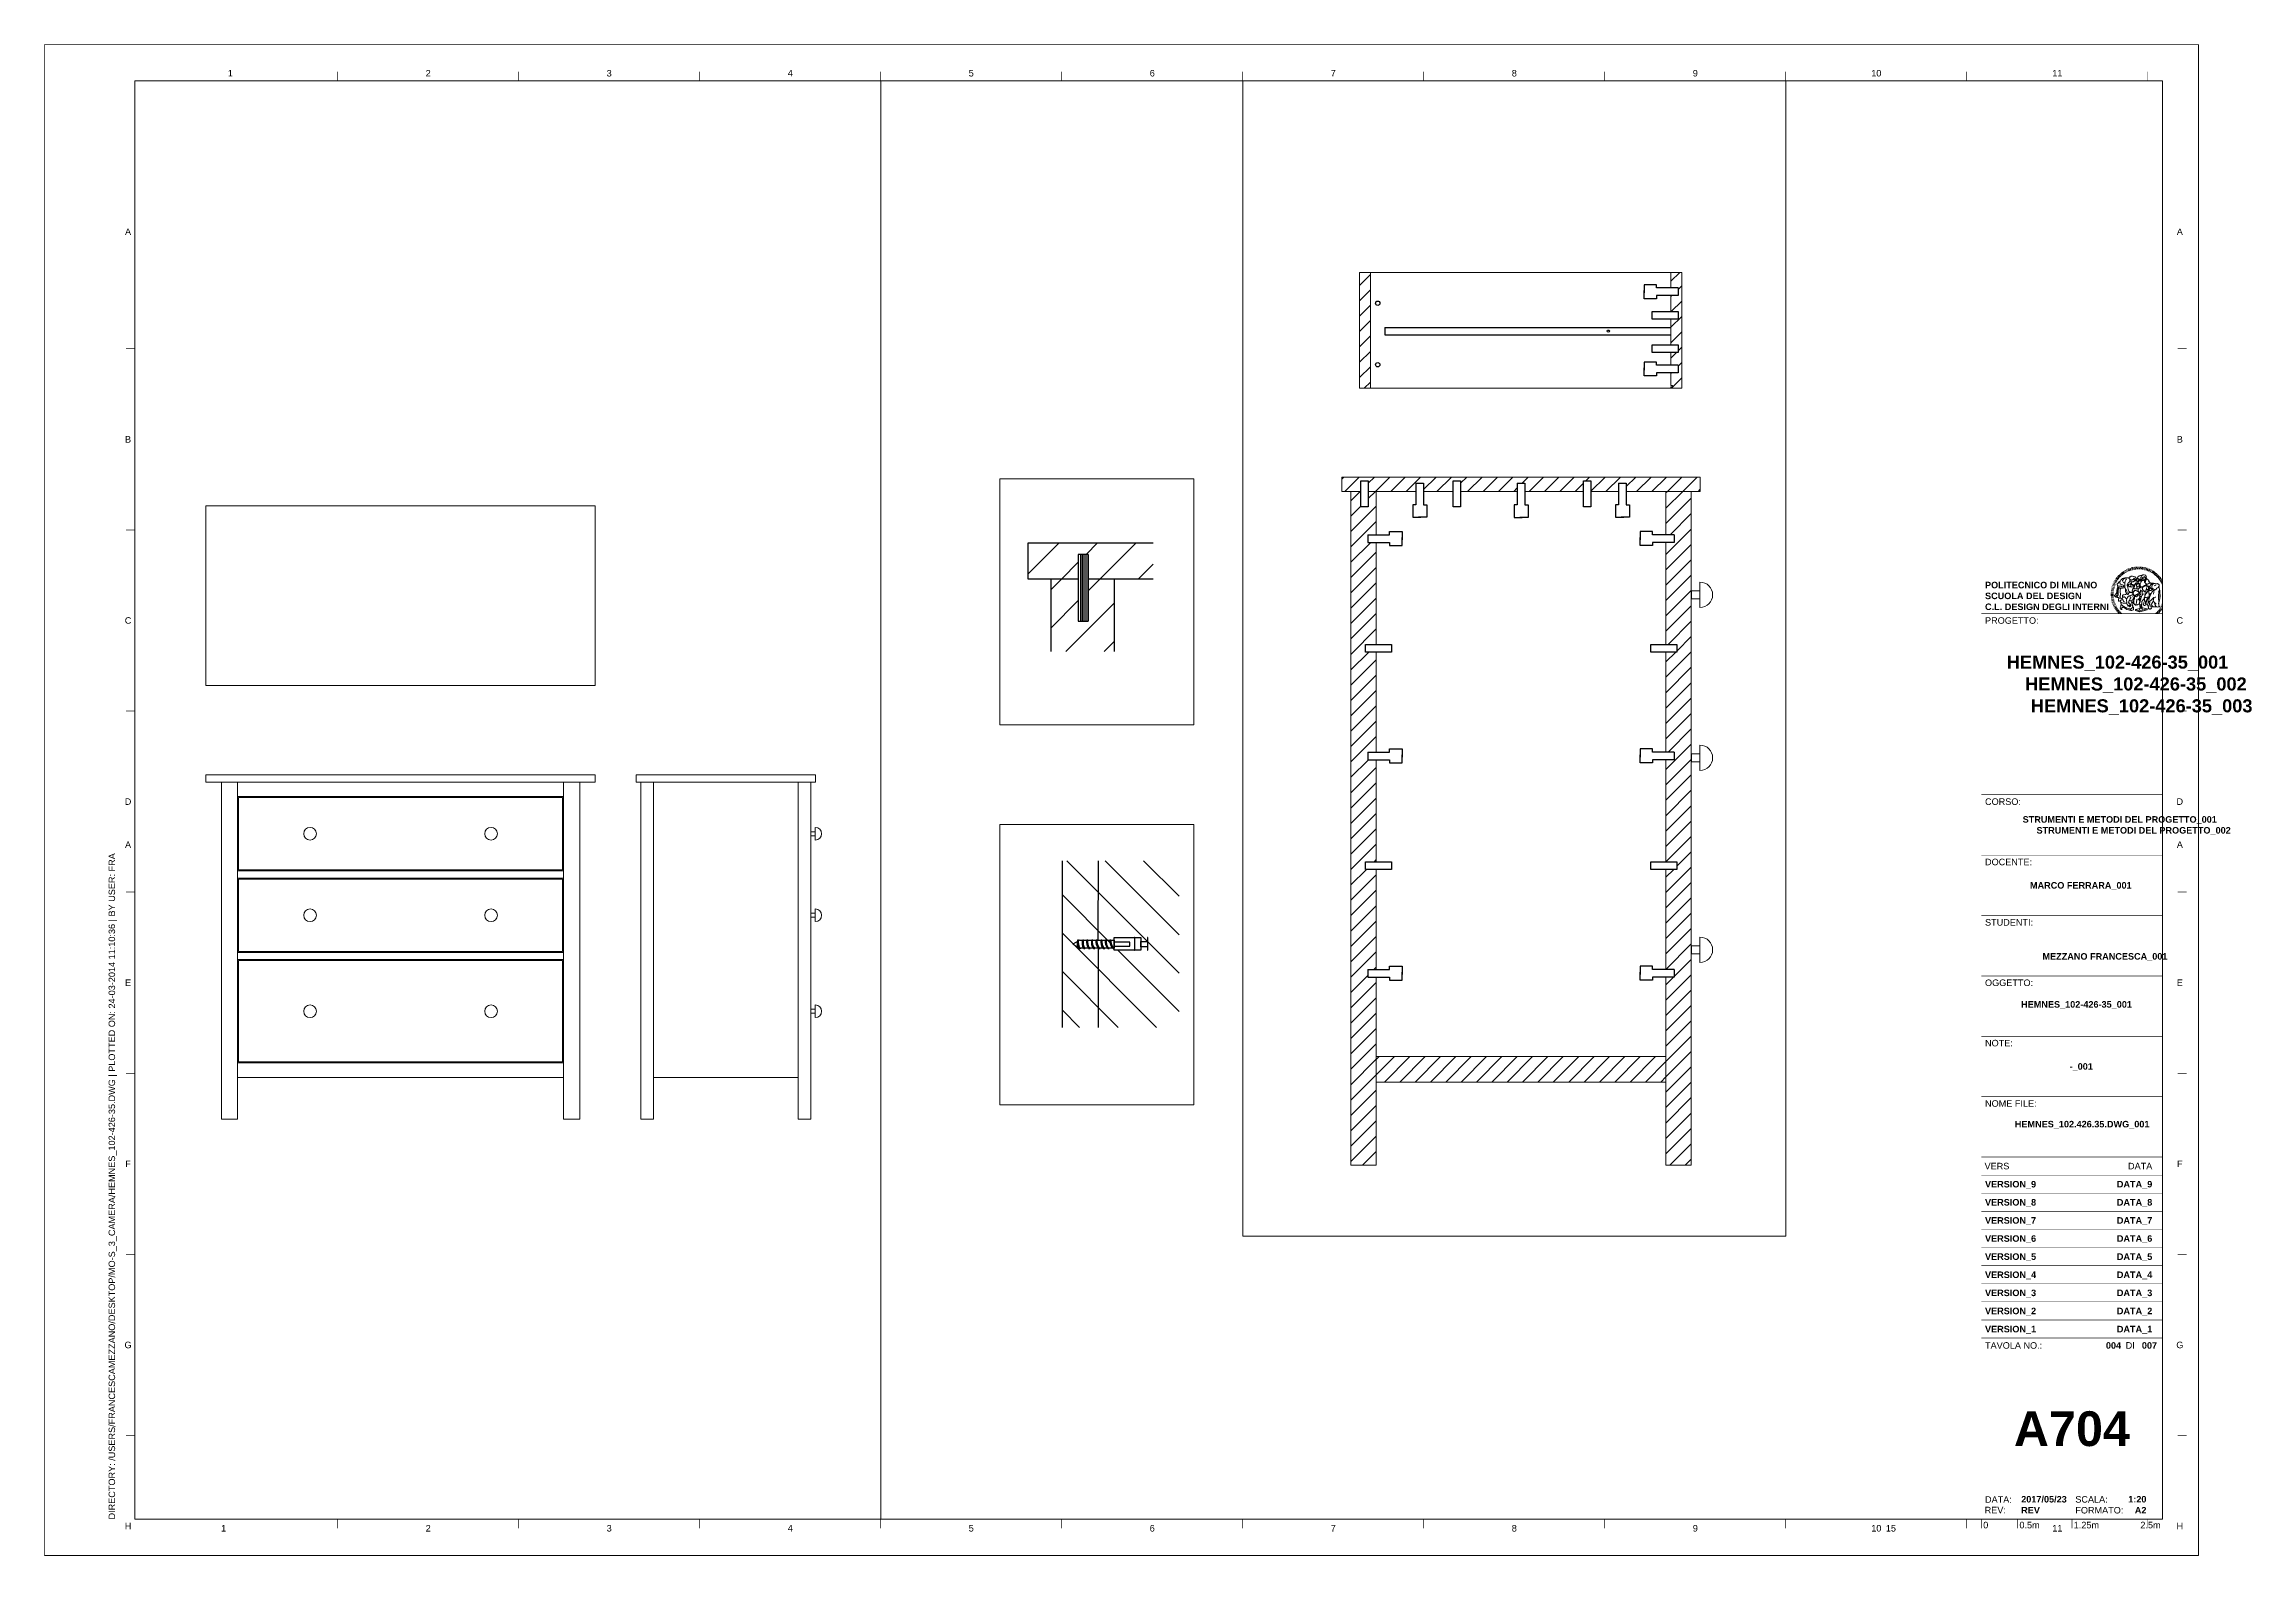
# Paper-space layout 'Layout1 (2)' of a CAD drawing. Header units: inches. Extents: x 0 to 610, y 0 to 417.
# The model-space entities are those that its viewports show. They can reach past a viewport. Long polylines and large blocks are cut down to what shows.
import ezdxf
from ezdxf.enums import TextEntityAlignment as Align

# ---------------------------------------------------------------- set-up
doc = ezdxf.new("R2010")
doc.units = ezdxf.units.IN
doc.header["$MEASUREMENT"] = 0
doc.set_wipeout_variables(frame=1)
for name, color, linetype, lineweight in [('A-ANNO-DIMS', 3, 'Continuous', 9), ('A-FURN', 8, 'Continuous', 15), ('A-WALL-FULL', 7, 'Continuous', 18), ('Arredi', 3, 'Continuous', 30), ('G-ANNO-LOGO', 3, 'Continuous', 18), ('G-ANNO-TEXT', 3, 'Continuous', 18), ('G-ANNO-TTLB', 3, 'Continuous', 18), ('quota', 4, 'Continuous', 5)]:
    doc.layers.add(name, color=color, linetype=linetype, lineweight=lineweight)
doc.layers.add('G-ANNO-NPLT', color=210, linetype='Continuous', lineweight=18, plot=False)
doc.styles.add('ARIAL', font='Arial.ttf')
doc.styles.add('ARIAL-BOLD', font='Arial Bold.ttf')
doc.styles.add('E-ARIAL', font='Arial.ttf')

psp = doc.layouts.new('Layout1 (2)')

# ---------------------------------------------------------------- texts
at = {"layer": 'G-ANNO-TEXT', "style": 'ARIAL'}
for s, p in [('1', (51.37, 409.25)), ('2', (106.02, 409.25)), ('3', (156.02, 409.25)), ('4', (206.02, 409.25)), ('5', (256.02, 409.25)), ('6', (306.02, 409.25)), ('7', (356.02, 409.25)), ('8', (406.02, 409.25)), ('9', (456.02, 409.25)), ('10', (506.02, 409.25)), ('11', (556.02, 409.25)), ('A', (23.11, 365.48)), ('A', (589.86, 365.48)), ('B', (23.11, 308.17)), ('B', (589.86, 308.17)), ('C', (23.11, 258.17)), ('D', (23.11, 208.17)), ('D', (589.86, 208.17)), ('A', (23.11, 196.28)), ('A', (589.86, 196.28)), ('E', (23.11, 158.17)), ('E', (589.86, 158.17)), ('F', (23.11, 108.17)), ('F', (589.86, 108.17)), ('G', (23.11, 58.17)), ('G', (589.86, 58.17)), ('H', (23.11, 8.17)), ('1', (49.52, 7.56)), ('2', (106.02, 7.56)), ('3', (156.02, 7.56)), ('4', (206.02, 7.56)), ('5', (256.02, 7.56)), ('6', (306.02, 7.56)), ('7', (356.02, 7.56)), ('8', (406.02, 7.56)), ('9', (456.02, 7.56)), ('10', (506.02, 7.56)), ('15', (510.05, 7.56)), ('11', (556.02, 7.56)), ('H', (589.86, 8.17))]:
    psp.add_text(s, height=1.8, dxfattribs=at).set_placement(p, align=Align.MIDDLE_CENTER)
for s, p in [('PROGETTO:', (536.05, 259.06)), ('CORSO:', (536.05, 209.06)), ('DOCENTE:', (536.05, 192.4)), ('STUDENTI:', (536.05, 175.73)), ('OGGETTO:', (536.05, 159.06)), ('NOTE:', (536.05, 142.4)), ('NOME FILE:', (536.05, 125.73)), ('TAVOLA NO.:', (536.05, 58.93))]:
    psp.add_text(s, height=1.8, dxfattribs=at).set_placement(p, align=Align.TOP_LEFT)
for s, p in [('VERS', (535.92, 107.55)), ('DI', (574.91, 58.04)), ('REV:', (535.95, 12.59)), ('DATA:', (536.05, 15.49)), ('SCALA:', (560.99, 15.55)), ('FORMATO:', (560.99, 12.55))]:
    psp.add_text(s, height=1.8, dxfattribs=at).set_placement(p, align=Align.MIDDLE_LEFT)
psp.add_text('DATA', height=1.8, dxfattribs=at).set_placement((582.25, 107.55), align=Align.MIDDLE_RIGHT)
at = {"layer": 'G-ANNO-TEXT', "style": 'E-ARIAL'}
psp.add_text('0', height=1.8, dxfattribs=at).set_placement((536.25, 9.35), align=Align.TOP_CENTER)
for s, p in [('0.5m', (545.55, 7.55)), ('1.25m', (560.55, 7.55))]:
    psp.add_text(s, height=1.8, dxfattribs=at).set_placement(p)
psp.add_text('2.5m', height=1.8, dxfattribs=at).set_placement((584.55, 7.55), align=Align.RIGHT)
at = {"layer": 'G-ANNO-TEXT', "insert": (17.73, 9.99), "char_height": 1.8, "attachment_point": 1, "rotation": 90, "style": 'ARIAL'}
psp.add_mtext_dynamic_manual_height_columns('DIRECTORY: /USERS/FRANCESCAMEZZANO/DESKTOP/MO-S_3_CAMERA/HEMNES_102-426-35.DWG | PLOTTED ON: 24-03-2014 11:10:36 | BY USER: FRA', width=412.209, gutter_width=9, heights=[0], dxfattribs=at)
at = {"layer": 'G-ANNO-TEXT', "style": 'ARIAL-BOLD'}
for tag, p, s, height in [('HEMNES_102-426-35_001', (542.04, 244.87), 'MONTERREY -', 3.6), ('HEMNES_102-426-35_002', (547.12, 238.84), 'SIMPLEX -', 3.6), ('HEMNES_102-426-35_003', (548.71, 232.81), 'CAMERA', 3.6), ('MEZZANO FRANCESCA_001', (551.93, 164.54), 'BAI XIAOMAN', 1.8), ('HEMNES_102-426-35_001', (546.02, 151.29), 'CASSETTIERA NORDLI', 1.8), ('-_001', (559.41, 134.15), '-', 1.8), ('HEMNES_102.426.35.DWG_001', (544.29, 118.23), 'HEMNES_102-426-35.dwg', 1.8), ('A2', (577.42, 11.65), 'A1', 1.8)]:
    psp.add_attdef(tag, p, s, height=height, dxfattribs=at)
at = {"layer": 'G-ANNO-TEXT', "style": 'ARIAL-BOLD', "flags": 2}
for tag, p, s in [('STRUMENTI E METODI DEL PROGETTO_001', (546.44, 202.35), 'STRUMENTI E METODI'), ('STRUMENTI E METODI DEL PROGETTO_002', (550.28, 199.34), 'DEL PROGETTO'), ('MARCO FERRARA_001', (548.47, 184.15), 'MARCO FERRARA')]:
    psp.add_attdef(tag, p, s, height=1.8, dxfattribs=at)
at = {"layer": 'G-ANNO-TEXT', "style": 'ARIAL-BOLD'}
for tag, text, p in [('VERSION_9', '', (536.05, 102.55)), ('VERSION_8', '', (536.05, 97.55)), ('VERSION_7', '', (536.05, 92.55)), ('VERSION_6', '', (536.05, 87.55)), ('VERSION_5', '', (536.05, 82.55)), ('VERSION_4', '', (536.05, 77.55)), ('VERSION_3', '', (536.05, 72.55)), ('VERSION_2', '', (536.05, 67.55)), ('VERSION_1', 'A', (536.05, 62.55)), ('007', '999', (579.37, 58.03)), ('2017/05/23', '2017/05/23', (546.04, 15.58)), ('REV', 'A', (546.04, 12.55))]:
    psp.add_attdef(tag, text=text, height=1.8, dxfattribs=at).set_placement(p, align=Align.MIDDLE_LEFT)
for tag, text, p in [('DATA_9', '', (582.25, 102.55)), ('DATA_8', '', (582.25, 97.55)), ('DATA_7', '', (582.25, 92.55)), ('DATA_6', '', (582.25, 87.55)), ('DATA_5', '', (582.25, 82.55)), ('DATA_4', '', (582.25, 77.55)), ('DATA_3', '', (582.25, 72.55)), ('DATA_2', '', (582.25, 67.55)), ('DATA_1', 'YYYY.MM.DD', (582.25, 62.55)), ('004', '000', (573.63, 58.03)), ('1:20', '1:0000', (580.64, 15.58))]:
    psp.add_attdef(tag, text=text, height=1.8, dxfattribs=at).set_placement(p, align=Align.MIDDLE_RIGHT)
psp.add_attdef('A704', text='A000', height=9.6, dxfattribs=at).set_placement((560.05, 35.05), align=Align.MIDDLE_CENTER)

msp = doc.modelspace()

# ---------------------------------------------------------------- blocks, each defined once
blk = doc.blocks.new('logoPolimi')
for p, q in [((-1.41, 1.91), (-1.28, 1.74)), ((-1.32, 1.97), (-1.2, 1.8)), ((-1.22, 2.03), (-1.11, 1.85)), ((-1.13, 2.09), (-1.03, 1.9)), ((-1.03, 2.14), (-0.94, 1.95)), ((-0.93, 2.18), (-0.84, 1.99)), ((-0.83, 2.22), (-0.75, 2.03)), ((-0.72, 2.26), (-0.66, 2.06)), ((-0.61, 2.29), (-0.56, 2.09)), ((-0.51, 2.32), (-0.46, 2.11)), ((-0.4, 2.34), (-0.36, 2.13)), ((-0.29, 2.35), (-0.26, 2.14)), ((-0.18, 2.36), (-0.16, 2.15)), ((-0.07, 2.37), (-0.06, 2.16)), ((0.04, 2.37), (0.04, 2.16)), ((0.15, 2.36), (0.14, 2.16)), ((0.26, 2.36), (0.24, 2.15)), ((0.37, 2.34), (0.34, 2.13)), ((0.48, 2.32), (0.44, 2.12)), ((0.59, 2.3), (0.54, 2.09)), ((0.69, 2.27), (0.63, 2.07)), ((0.8, 2.23), (0.73, 2.03)), ((0.9, 2.19), (0.82, 2)), ((1, 2.15), (0.91, 1.96)), ((1.1, 2.1), (1, 1.91)), ((1.2, 2.04), (1.09, 1.86)), ((1.29, 1.99), (1.18, 1.81)), ((1.38, 1.92), (1.26, 1.75)), ((-2.37, 0.12), (-2.16, 0.11)), ((-2.37, 0.01), (-2.16, 0.01)), ((-2.36, 0.23), (-2.15, 0.21)), ((-2.35, 0.34), (-2.14, 0.31)), ((-2.33, 0.45), (-2.12, 0.41)), ((-2.3, 0.55), (-2.1, 0.51)), ((-2.28, 0.66), (-2.07, 0.6)), ((-2.24, 0.77), (-2.04, 0.7)), ((-2.2, 0.87), (-2.01, 0.79)), ((-2.16, 0.97), (-1.97, 0.89)), ((-2.11, 1.07), (-1.93, 0.98)), ((-2.06, 1.17), (-1.88, 1.07)), ((-2.01, 1.26), (-1.83, 1.15)), ((-1.94, 1.36), (-1.77, 1.24)), ((-1.88, 1.45), (-1.71, 1.32)), ((-1.84, 0.03), (-1.82, 0.35)), ((-1.81, 1.53), (-1.65, 1.4)), ((-1.74, 1.61), (-1.58, 1.47)), ((-1.73, 0.59), (-1.73, 0.59)), ((-1.73, 0.59), (-1.73, 0.59)), ((-1.66, 1.69), (-1.51, 1.54)), ((-1.65, 0.57), (-1.65, 0.57)), ((-1.59, 1.12), (-1.59, 1.12)), ((-1.58, 1.77), (-1.44, 1.61)), ((-1.51, 0.55), (-1.51, 0.55)), ((-1.51, 0.55), (-1.51, 0.55)), ((-1.49, 1.84), (-1.36, 1.68)), ((-1.31, 0.79), (-1.21, 0.75)), ((-1.21, 0.75), (-1.31, 0.79)), ((-1.21, 0.75), (-1.31, 0.79)), ((-1.21, 0.75), (-1.21, 0.75)), ((-1.21, 0.75), (-1.21, 0.75)), ((-1.19, 0.76), (-1.19, 0.76)), ((-1.19, 0.76), (-1.19, 0.76)), ((-1.17, 0.99), (-1.18, 0.99)), ((-1.18, 0.99), (-1.17, 0.99)), ((-1.16, 0.57), (-1.16, 0.57)), ((-1.16, 0.57), (-1.16, 0.57)), ((-1.1, 0.01), (-0.99, 0.06)), ((-0.99, 0.06), (-1.1, 0.01)), ((-0.99, 0.06), (-1.1, 0.01)), ((-0.99, 0.06), (-0.99, 0.06)), ((-0.99, 0.06), (-0.99, 0.06)), ((-0.97, 0.79), (-0.98, 0.79)), ((-0.89, 0.84), (-0.97, 0.79)), ((-0.97, 0.79), (-0.89, 0.84)), ((-0.96, 1.41), (-0.96, 1.41)), ((-0.96, 1.41), (-0.96, 1.41)), ((-0.89, 0.84), (-0.82, 0.87)), ((-0.82, 0.87), (-0.89, 0.84)), ((-0.89, 0.84), (-0.82, 0.87)), ((-0.88, 0.83), (-0.89, 0.84)), ((-0.85, 1.39), (-0.85, 1.39)), ((-0.85, 1.39), (-0.85, 1.39)), ((-0.84, 0.14), (-0.84, 0.14)), ((-0.77, 1.08), (-0.78, 1.08)), ((-0.78, 1.08), (-0.77, 1.08)), ((-0.61, 1.12), (-0.77, 1.08)), ((-0.77, 1.08), (-0.61, 1.12)), ((-0.77, 1.08), (-0.61, 1.12)), ((-0.75, 1.3), (-0.76, 1.29)), ((-0.76, 1.29), (-0.75, 1.3)), ((-0.65, 0.99), (-0.7, 0.96)), ((-0.69, 0.18), (-0.68, 0.18)), ((-0.66, 0.93), (-0.66, 0.93)), ((-0.66, 0.93), (-0.64, 0.93)), ((-0.66, 0.93), (-0.66, 0.93)), ((-0.66, 0.93), (-0.66, 0.93)), ((-0.63, 1.01), (-0.63, 1.01)), ((-0.63, 1.01), (-0.62, 1.01)), ((-0.63, 0.66), (-0.63, 0.66)), ((-0.6, 1.12), (-0.61, 1.12)), ((-0.61, 1.12), (-0.6, 1.12)), ((-0.61, 1.12), (-0.6, 1.12)), ((-0.61, 0.86), (-0.57, 0.85)), ((-0.57, 0.85), (-0.61, 0.86)), ((-0.61, 0.86), (-0.57, 0.85)), ((-0.53, 1.08), (-0.6, 1.12)), ((-0.6, 1.12), (-0.6, 1.11)), ((-0.6, 1.12), (-0.53, 1.08)), ((-0.57, 0.8), (-0.59, 0.8)), ((-0.57, 0.85), (-0.53, 0.84)), ((-0.57, 0.85), (-0.57, 0.85)), ((-0.57, 0.85), (-0.57, 0.85)), ((-0.57, 0.85), (-0.53, 0.84)), ((-0.56, 0.29), (-0.49, 0.48)), ((-0.56, 0.14), (-0.56, 0.29)), ((-0.5, 0.11), (-0.56, 0.14)), ((-0.53, 0.84), (-0.51, 0.84)), ((-0.53, 0.84), (-0.51, 0.84)), ((-0.53, 0.84), (-0.53, 0.84)), ((-0.51, 0.11), (-0.51, 0.11)), ((-0.51, 0.11), (-0.51, 0.11)), ((-0.34, 0.33), (-0.5, 0.11)), ((-0.49, 0.48), (-0.41, 0.55)), ((-0.42, 0.8), (-0.47, 0.79)), ((-0.42, 0.8), (-0.47, 0.79)), ((-0.47, 0.79), (-0.45, 0.76)), ((-0.47, 0.79), (-0.45, 0.76)), ((-0.45, 1.14), (-0.42, 1.11)), ((-0.42, 1.26), (-0.36, 1.22)), ((-0.41, 0.55), (-0.34, 0.49)), ((-0.4, 1.37), (-0.38, 1.38)), ((-0.39, 1.37), (-0.4, 1.37)), ((-0.35, 1.33), (-0.4, 1.37)), ((-0.39, 1.24), (-0.4, 1.23)), ((-0.38, 1.14), (-0.38, 1.14)), ((-0.34, 0.49), (-0.09, 0.48)), ((-0.16, 0.32), (-0.34, 0.33)), ((-0.14, 0.32), (-0.31, 0.34)), ((-0.28, 1.3), (-0.29, 1.3)), ((-0.28, 1.3), (-0.28, 1.3)), ((-0.16, 1.24), (-0.16, 1.25)), ((-0.16, 1.25), (-0.16, 1.25)), ((-0.16, 0.49), (-0.14, 0.64)), ((-0.06, 0.27), (-0.16, 0.32)), ((-0.1, 0.88), (-0.09, 0.87)), ((-0.08, 1.37), (-0.08, 1.38)), ((-0.08, 1.23), (-0.05, 1.21)), ((-0.05, 1.21), (-0.08, 1.23)), ((-0.08, 1.23), (-0.05, 1.21)), ((-0.03, 0.26), (-0.06, 0.27)), ((-0.05, 1.21), (-0.04, 1.21)), ((-0.04, 1.21), (-0.05, 1.21)), ((-0.04, 1.21), (-0.04, 1.21)), ((-0.04, 1.21), (-0.04, 1.21)), ((-0.04, 0.48), (-0.03, 0.26)), ((0.03, 1.15), (0.03, 1.15)), ((0.03, 0.66), (0.03, 0.67)), ((0.07, 0.58), (0.07, 0.57)), ((0.1, 1.18), (0.1, 1.18)), ((0.1, 0.84), (0.1, 0.84)), ((0.13, 1.32), (0.17, 1.19)), ((0.14, 0.71), (0.34, 0.65)), ((0.31, 0.56), (0.17, 0.63)), ((0.27, 1.61), (0.27, 1.61)), ((0.27, 1.61), (0.27, 1.61)), ((0.27, 1.61), (0.27, 1.61)), ((0.29, 1.29), (0.29, 1.29)), ((0.29, 1.29), (0.29, 1.29)), ((0.29, 1.29), (0.29, 1.29)), ((0.29, 1.29), (0.29, 1.29)), ((0.33, 0.49), (0.34, 0.49)), ((0.33, 0.03), (0.35, 0.03)), ((0.33, 0.03), (0.35, 0.03)), ((0.34, 0.65), (0.34, 0.64)), ((0.35, 0.03), (0.57, 0.06)), ((0.35, 0.03), (0.57, 0.06)), ((0.35, 0.03), (0.35, 0.03)), ((0.35, 0.03), (0.35, 0.03)), ((0.38, 1.36), (0.37, 1.35)), ((0.38, 0.34), (0.37, 0.34)), ((0.38, 0.34), (0.38, 0.34)), ((0.43, 0.67), (0.39, 0.64)), ((0.49, 1.05), (0.51, 1.13)), ((0.51, 1.13), (0.49, 1.05)), ((0.49, 1.05), (0.51, 1.13)), ((0.51, 1.31), (0.5, 1.29)), ((0.51, 1.13), (0.52, 1.23)), ((0.52, 1.23), (0.51, 1.23)), ((0.51, 1.23), (0.52, 1.23)), ((0.52, 1.23), (0.51, 1.13)), ((0.51, 1.13), (0.52, 1.23)), ((0.52, 1.24), (0.6, 1.37)), ((0.52, 1.23), (0.6, 1.36)), ((0.6, 1.36), (0.52, 1.23)), ((0.52, 1.23), (0.52, 1.23)), ((0.52, 1.23), (0.52, 1.24)), ((0.52, 1.23), (0.52, 1.23)), ((0.55, 1.07), (0.53, 1.06)), ((0.53, 1.04), (0.53, 1.06)), ((0.53, 1.05), (0.53, 1.04)), ((0.54, 0.3), (0.63, 0.32)), ((0.54, -0.08), (0.61, 0.06)), ((0.61, 0.06), (0.54, -0.08)), ((0.54, -0.08), (0.61, 0.06)), ((0.56, 0.19), (0.59, 0.21)), ((0.57, 1.07), (0.57, 1.07)), ((0.57, 1.07), (0.57, 1.07)), ((0.57, 1.07), (0.57, 1.07)), ((0.57, 1.07), (0.57, 1.07)), ((0.57, 1.07), (0.57, 1.07)), ((0.57, 1.07), (0.57, 1.07)), ((0.57, 1.07), (0.57, 1.07)), ((0.58, 0.3), (0.59, 0.29)), ((0.59, 0.78), (0.59, 0.79)), ((0.59, 0.79), (0.59, 0.79)), ((0.59, 0.79), (0.59, 0.79)), ((0.59, 0.79), (0.59, 0.78)), ((0.61, 0.06), (0.6, 0.07)), ((0.6, 0.07), (0.61, 0.06)), ((0.61, 0.06), (0.61, 0.07)), ((0.62, 0.21), (0.65, 0.22)), ((0.64, 1.37), (0.65, 1.37)), ((0.69, 0.86), (0.68, 0.86)), ((0.68, 0.86), (0.69, 0.86)), ((0.68, 0.76), (0.68, 0.76)), ((0.76, 0.26), (0.76, 0.26)), ((0.82, 0.35), (0.84, 0.36)), ((0.82, 0.35), (0.82, 0.35)), ((0.84, 0.36), (0.84, 0.37)), ((0.85, 0.34), (1.05, 0.35)), ((0.93, 1.05), (0.93, 1.05)), ((0.93, 1.05), (0.93, 1.05)), ((0.93, 1.05), (0.93, 1.04)), ((0.93, 1.05), (0.93, 1.05)), ((0.97, 0.66), (0.96, 0.66)), ((1.01, 0.97), (0.98, 0.96)), ((1.17, 0.96), (1.17, 0.95)), ((1.17, 0.95), (1.17, 0.95)), ((1.34, 0.37), (1.26, 0.04)), ((1.27, 0.37), (1.27, 0.38)), ((1.28, 0.95), (1.28, 0.95)), ((1.47, 1.86), (1.34, 1.69)), ((1.37, 0.73), (1.46, 0.81)), ((1.41, 0.4), (1.41, 0.41)), ((1.56, 1.79), (1.42, 1.63)), ((1.64, 1.71), (1.49, 1.56)), ((1.49, 0.9), (1.57, 0.92)), ((1.72, 1.63), (1.56, 1.49)), ((1.67, 0.6), (1.57, 0.53)), ((1.79, 1.55), (1.63, 1.41)), ((1.86, 1.47), (1.7, 1.34)), ((1.93, 1.38), (1.76, 1.26)), ((1.99, 1.29), (1.81, 1.17)), ((2.05, 1.19), (1.87, 1.09)), ((2.1, 1.1), (1.92, 1)), ((2.15, 1), (1.96, 0.91)), ((2.19, 0.9), (2, 0.82)), ((2.23, 0.79), (2.04, 0.72)), ((2.27, 0.69), (2.07, 0.63)), ((2.3, 0.58), (2.09, 0.53)), ((2.32, 0.47), (2.12, 0.43)), ((2.34, 0.37), (2.13, 0.33)), ((2.36, 0.26), (2.15, 0.23)), ((2.37, 0.15), (2.16, 0.13)), ((2.37, 0.04), (2.16, 0.03)), ((-2.37, -0.1), (-2.16, -0.09)), ((-2.36, -0.21), (-2.15, -0.19)), ((-2.35, -0.32), (-2.14, -0.29)), ((-2.33, -0.43), (-2.12, -0.39)), ((-2.31, -0.54), (-2.1, -0.49)), ((-2.28, -0.65), (-2.08, -0.59)), ((-2.25, -0.75), (-2.05, -0.69)), ((-2.21, -0.86), (-2.02, -0.78)), ((-2.17, -0.96), (-1.98, -0.87)), ((-2.12, -1.06), (-1.93, -0.96)), ((-2.07, -1.16), (-1.89, -1.05)), ((-2.04, -0.15), (-1.97, -0.2)), ((-2.01, -1.25), (-1.84, -1.14)), ((-1.95, -1.34), (-1.78, -1.22)), ((-1.89, -1.43), (-1.72, -1.31)), ((-1.82, -1.52), (-1.66, -1.38)), ((-1.75, -1.6), (-1.59, -1.46)), ((-1.67, -1.68), (-1.52, -1.53)), ((-1.58, -0.12), (-1.6, -0.18)), ((-1.6, -0.18), (-1.58, -0.28)), ((-1.57, -0.54), (-1.59, -0.54)), ((-1.59, -0.54), (-1.59, -0.54)), ((-1.59, -1.76), (-1.45, -1.6)), ((-1.56, -0.32), (-1.56, -0.31)), ((-1.56, -0.31), (-1.56, -0.31)), ((-1.53, -0.65), (-1.53, -0.65)), ((-1.53, -0.65), (-1.53, -0.65)), ((-1.51, -1.83), (-1.37, -1.67)), ((-1.48, -0.86), (-1.48, -0.85)), ((-1.42, -0.37), (-1.42, -0.37)), ((-1.42, -1.9), (-1.29, -1.73)), ((-1.38, -0.46), (-1.38, -0.46)), ((-1.33, -1.96), (-1.21, -1.79)), ((-1.31, -0.24), (-1.31, -0.23)), ((-1.31, -0.23), (-1.31, -0.24)), ((-1.24, -2.02), (-1.13, -1.84)), ((-1.23, -0.19), (-1.23, -0.19)), ((-1.23, -0.19), (-1.23, -0.19)), ((-1.23, -0.19), (-1.23, -0.19)), ((-1.23, -0.19), (-1.23, -0.19)), ((-1.01, -0.39), (-1.02, -0.39)), ((-1.02, -0.39), (-1.01, -0.39)), ((-1.02, -0.7), (-1.02, -0.7)), ((-1.02, -0.7), (-1.02, -0.7)), ((-1.02, -0.7), (-1.02, -0.7)), ((-0.79, -0.51), (-0.83, -0.58)), ((-0.83, -0.58), (-0.79, -0.51)), ((-0.83, -0.58), (-0.79, -0.51)), ((-0.78, -1.05), (-0.83, -0.94)), ((-0.83, -0.94), (-0.78, -1.05)), ((-0.83, -0.94), (-0.83, -0.94)), ((-0.83, -0.94), (-0.78, -1.05)), ((-0.82, -1.23), (-0.82, -1.23)), ((-0.82, -1.23), (-0.77, -1.23)), ((-0.77, -1.23), (-0.82, -1.23)), ((-0.82, -1.23), (-0.82, -1.23)), ((-0.77, -1.23), (-0.82, -1.23)), ((-0.75, -0.96), (-0.8, -0.89)), ((-0.8, -0.89), (-0.79, -0.92)), ((-0.79, -0.92), (-0.8, -0.89)), ((-0.8, -0.89), (-0.75, -0.96)), ((-0.79, -0.92), (-0.8, -0.89)), ((-0.8, -0.89), (-0.8, -0.89)), ((-0.8, -0.89), (-0.75, -0.96)), ((-0.79, -0.92), (-0.78, -0.95)), ((-0.78, -0.95), (-0.79, -0.92)), ((-0.78, -0.95), (-0.79, -0.92)), ((-0.77, -0.49), (-0.78, -0.48)), ((-0.78, -0.48), (-0.77, -0.49)), ((-0.78, -0.95), (-0.76, -1)), ((-0.76, -1), (-0.78, -0.95)), ((-0.76, -1), (-0.78, -0.95)), ((-0.71, -0.89), (-0.75, -0.87)), ((-0.75, -0.87), (-0.71, -0.89)), ((-0.75, -0.87), (-0.71, -0.89)), ((-0.72, -1.01), (-0.75, -0.96)), ((-0.75, -0.96), (-0.72, -1.01)), ((-0.75, -0.96), (-0.72, -1.01)), ((-0.64, -0.93), (-0.71, -0.89)), ((-0.71, -0.89), (-0.64, -0.93)), ((-0.71, -0.89), (-0.64, -0.93)), ((-0.66, -0.53), (-0.66, -0.53)), ((-0.66, -0.53), (-0.66, -0.53)), ((-0.66, -0.53), (-0.66, -0.53)), ((-0.39, -0.81), (-0.51, -0.69)), ((-0.51, -1.04), (-0.5, -1.04)), ((-0.48, -0.42), (-0.48, -0.42)), ((-0.48, -0.42), (-0.48, -0.42)), ((-0.48, -0.42), (-0.48, -0.42)), ((-0.41, -0.51), (-0.41, -0.51)), ((-0.38, -0.05), (-0.39, -0.12)), ((-0.39, -0.12), (-0.37, -0.1)), ((-0.35, -0.14), (-0.37, -0.08)), ((-0.37, -0.09), (-0.37, -0.09)), ((-0.33, -0.12), (-0.35, -0.14)), ((-0.32, -0.14), (-0.35, -0.14)), ((-0.35, -0.18), (-0.34, -0.22)), ((-0.34, -0.08), (-0.29, -0.16)), ((-0.34, -0.22), (-0.34, -0.22)), ((-0.27, -0.17), (-0.32, -0.14)), ((-0.25, -0.91), (-0.26, -0.9)), ((-0.26, -1.29), (0.1, -1.2)), ((0.1, -1.2), (-0.26, -1.29)), ((0.08, -1.4), (-0.26, -1.29)), ((-0.26, -1.29), (0.08, -1.4)), ((-0.26, -1.38), (-0.26, -1.29)), ((-0.26, -1.29), (-0.26, -1.29)), ((-0.26, -1.29), (-0.26, -1.38)), ((-0.26, -1.29), (0.08, -1.4)), ((-0.26, -1.29), (-0.26, -1.29)), ((0.08, -1.49), (-0.26, -1.38)), ((-0.26, -1.38), (0.09, -1.49)), ((-0.14, -0.15), (-0.16, -0.13)), ((-0.11, -0.04), (-0.12, -0.05)), ((-0.04, -0.41), (-0.01, -0.44)), ((-0.01, -0.44), (-0.04, -0.41)), ((-0.04, -0.41), (-0.01, -0.44)), ((0.07, -0.84), (0.07, -0.84)), ((0.07, -0.84), (0.07, -0.84)), ((0.1, -1.2), (0.08, -1.32)), ((0.08, -1.32), (0.13, -1.2)), ((0.08, -1.4), (0.72, -1.22)), ((0.72, -1.22), (0.08, -1.4)), ((0.08, -1.4), (0.72, -1.22)), ((0.72, -1.31), (0.08, -1.49)), ((0.08, -1.44), (0.08, -1.4)), ((0.08, -1.4), (0.08, -1.44)), ((0.08, -1.4), (0.08, -1.49)), ((0.08, -1.49), (0.08, -1.44)), ((0.08, -1.44), (0.08, -1.44)), ((0.08, -1.44), (0.08, -1.45)), ((0.08, -1.45), (0.08, -1.46)), ((0.08, -1.46), (0.08, -1.49)), ((0.1, -1.01), (0.09, -0.86)), ((0.1, -1.01), (0.09, -0.86)), ((0.09, -1.49), (0.72, -1.31)), ((0.1, -1.2), (0.12, -1.04)), ((0.12, -1.04), (0.1, -1.2)), ((0.13, -1.2), (0.1, -1.2)), ((0.1, -1.2), (0.13, -1.2)), ((0.13, -1.2), (0.1, -1.2)), ((0.1, -1.2), (0.1, -1.2)), ((0.11, -0.44), (0.11, -0.44)), ((0.11, -0.44), (0.11, -0.44)), ((0.12, -0.21), (0.12, -0.21)), ((0.12, -0.21), (0.12, -0.21)), ((0.12, -0.21), (0.12, -0.21)), ((0.12, -0.21), (0.12, -0.21)), ((0.12, -0.21), (0.12, -0.21)), ((0.12, -0.21), (0.12, -0.21)), ((0.12, -0.21), (0.12, -0.21)), ((0.12, -0.21), (0.12, -0.21)), ((0.12, -0.21), (0.12, -0.21)), ((0.12, -0.21), (0.12, -0.21)), ((0.12, -0.21), (0.12, -0.21)), ((0.12, -0.21), (0.12, -0.21)), ((0.12, -0.21), (0.12, -0.21)), ((0.12, -0.56), (0.14, -0.53)), ((0.14, -0.53), (0.12, -0.56)), ((0.12, -0.56), (0.14, -0.53)), ((0.12, -1.04), (0.12, -1.04)), ((0.12, -1.04), (0.12, -1.04)), ((0.12, -1.04), (0.12, -1.04)), ((0.21, -0.99), (0.13, -1.2)), ((0.13, -1.2), (0.21, -0.99)), ((0.36, -1.14), (0.13, -1.2)), ((0.13, -1.2), (0.26, -1.17)), ((0.14, -0.53), (0.16, -0.49)), ((0.16, -0.49), (0.14, -0.53)), ((0.14, -0.53), (0.16, -0.49)), ((0.16, -0.49), (0.16, -0.49)), ((0.16, -0.49), (0.16, -0.49)), ((0.28, -1.19), (0.21, -0.99)), ((0.21, -0.99), (0.31, -1.27)), ((0.24, -0.17), (0.24, -0.16)), ((0.24, -0.16), (0.24, -0.17)), ((0.25, -0.84), (0.25, -0.88)), ((0.25, -0.88), (0.25, -0.84)), ((0.25, -0.88), (0.25, -0.84)), ((0.25, -0.88), (0.29, -1.17)), ((0.26, -0.88), (0.25, -0.88)), ((0.31, -1.27), (0.25, -0.88)), ((0.26, -1.17), (0.28, -1.16)), ((0.28, -1.16), (0.36, -1.14)), ((0.29, -1.17), (0.28, -1.19)), ((0.36, -1.14), (0.72, -1.22)), ((0.72, -1.22), (0.36, -1.14)), ((0.49, -0.31), (0.49, -0.31)), ((0.49, -0.31), (0.49, -0.31)), ((0.5, -0.27), (0.5, -0.27)), ((0.51, -0.27), (0.51, -0.27)), ((0.72, -0.81), (0.75, -0.89)), ((0.72, -1.22), (0.72, -1.31)), ((0.72, -1.31), (0.72, -1.22)), ((0.74, -0.23), (0.74, -0.23)), ((0.74, -0.23), (0.75, -0.24)), ((0.75, -0.23), (0.75, -0.23)), ((0.86, -0.25), (0.82, -0.34)), ((0.87, -0.22), (0.86, -0.23)), ((0.87, -0.22), (0.86, -0.25)), ((0.96, -0.58), (0.96, -0.57)), ((1.05, -1.05), (1.04, -1.05)), ((1.19, -2.05), (1.08, -1.87)), ((1.28, -2), (1.17, -1.82)), ((1.37, -1.93), (1.25, -1.76)), ((1.31, -0.27), (1.3, -0.26)), ((1.3, -0.26), (1.3, -0.26)), ((1.3, -0.26), (1.3, -0.26)), ((1.3, -0.26), (1.31, -0.27)), ((1.3, -0.26), (1.3, -0.26)), ((1.46, -1.87), (1.33, -1.7)), ((1.54, -1.8), (1.41, -1.64)), ((1.63, -1.72), (1.48, -1.57)), ((1.71, -1.65), (1.55, -1.5)), ((1.78, -1.57), (1.62, -1.43)), ((1.85, -1.48), (1.69, -1.35)), ((1.92, -1.39), (1.75, -1.27)), ((1.98, -1.3), (1.81, -1.19)), ((2.04, -1.21), (1.86, -1.1)), ((2.09, -1.11), (1.91, -1.01)), ((2.14, -1.01), (1.95, -0.92)), ((2.19, -0.91), (1.99, -0.83)), ((2.23, -0.81), (2.03, -0.74)), ((2.26, -0.7), (2.06, -0.64)), ((2.29, -0.6), (2.09, -0.55)), ((2.32, -0.49), (2.11, -0.45)), ((2.34, -0.38), (2.13, -0.35)), ((2.35, -0.27), (2.15, -0.25)), ((2.37, -0.08), (2.16, -0.07)), ((2.36, -0.16), (2.16, -0.15)), ((-1.14, -2.08), (-1.04, -1.89)), ((-1.04, -2.13), (-0.95, -1.94)), ((-0.94, -2.18), (-0.86, -1.98)), ((-0.84, -2.22), (-0.77, -2.02)), ((-0.74, -2.25), (-0.67, -2.05)), ((-0.63, -2.29), (-0.57, -2.08)), ((-0.52, -2.31), (-0.48, -2.11)), ((-0.42, -2.33), (-0.38, -2.13)), ((-0.31, -2.35), (-0.28, -2.14)), ((-0.2, -2.36), (-0.18, -2.15)), ((-0.09, -2.37), (-0.08, -2.16)), ((0.03, -2.37), (0.02, -2.16)), ((0.14, -2.37), (0.12, -2.16)), ((0.25, -2.36), (0.22, -2.15)), ((0.35, -2.34), (0.32, -2.14)), ((0.46, -2.32), (0.42, -2.12)), ((0.57, -2.3), (0.52, -2.1)), ((0.68, -2.27), (0.62, -2.07)), ((0.78, -2.24), (0.71, -2.04)), ((0.89, -2.2), (0.81, -2)), ((0.99, -2.15), (0.9, -1.96)), ((1.09, -2.11), (0.99, -1.92))]:
    blk.add_line(p, q)
for points in [[(-1.9, 0.12), (-1.94, 0.02), (-2.05, -0.09), (-2.05, -0.09)], [(-1.86, 0.38), (-1.86, 0.38), (-1.87, 0.19), (-1.9, 0.12)], [(-1.76, 0.6), (-1.76, 0.6), (-1.84, 0.57), (-1.86, 0.38)], [(-1.86, -0.04), (-1.84, 0.02), (-1.84, 0.03), (-1.84, 0.03)], [(-1.82, 0.78), (-1.83, 0.8), (-1.85, 0.86), (-1.83, 0.88)], [(-1.82, 0.78), (-1.83, 0.8), (-1.85, 0.86), (-1.83, 0.88)], [(-1.83, 0.88), (-1.81, 0.9), (-1.76, 0.96), (-1.76, 0.96)], [(-1.83, 0.88), (-1.81, 0.9), (-1.76, 0.96), (-1.76, 0.96)], [(-1.76, 0.6), (-1.83, 0.7), (-1.78, 0.74), (-1.78, 0.74)], [(-1.78, 0.74), (-1.79, 0.74), (-1.83, 0.7), (-1.76, 0.6)], [(-1.78, 0.74), (-1.8, 0.76), (-1.81, 0.78), (-1.82, 0.78)], [(-1.78, 0.74), (-1.8, 0.76), (-1.81, 0.78), (-1.82, 0.78)], [(-1.82, 0.35), (-1.81, 0.5), (-1.73, 0.59), (-1.73, 0.59)], [(-1.82, -0.19), (-1.73, -0.07), (-1.75, 0.14), (-1.75, 0.3)], [(-1.75, 0.33), (-1.75, 0.17), (-1.73, -0.05), (-1.8, -0.17)], [(-1.78, 0.74), (-1.75, 0.72), (-1.72, 0.69), (-1.68, 0.7)], [(-1.68, 0.7), (-1.72, 0.69), (-1.75, 0.72), (-1.78, 0.74)], [(-1.68, 0.7), (-1.72, 0.69), (-1.75, 0.72), (-1.78, 0.74)], [(-1.78, 0.74), (-1.78, 0.74), (-1.78, 0.74), (-1.78, 0.74)], [(-1.76, 0.96), (-1.68, 1.1), (-1.59, 1.12), (-1.59, 1.12)], [(-1.76, 0.96), (-1.68, 1.1), (-1.6, 1.12), (-1.6, 1.12)], [(-1.73, 0.59), (-1.74, 0.59), (-1.75, 0.6), (-1.76, 0.6)], [(-1.73, 0.59), (-1.74, 0.59), (-1.75, 0.6), (-1.76, 0.6)], [(-1.75, 0.3), (-1.76, 0.47), (-1.65, 0.57), (-1.65, 0.57)], [(-1.65, 0.57), (-1.65, 0.57), (-1.76, 0.5), (-1.75, 0.33)], [(-1.65, 0.57), (-1.68, 0.58), (-1.7, 0.58), (-1.73, 0.59)], [(-1.65, 0.57), (-1.68, 0.58), (-1.7, 0.58), (-1.73, 0.59)], [(-1.5, 0.71), (-1.53, 0.74), (-1.61, 0.71), (-1.68, 0.7)], [(-1.68, 0.7), (-1.61, 0.71), (-1.53, 0.73), (-1.5, 0.71)], [(-1.5, 0.71), (-1.53, 0.73), (-1.61, 0.71), (-1.68, 0.7)], [(-1.51, 0.55), (-1.56, 0.56), (-1.61, 0.56), (-1.65, 0.57)], [(-1.65, 0.57), (-1.61, 0.56), (-1.56, 0.56), (-1.51, 0.55)], [(-1.51, 0.55), (-1.56, 0.56), (-1.61, 0.56), (-1.65, 0.57)], [(-1.59, 1.12), (-1.6, 1.06), (-1.61, 0.99), (-1.61, 0.97)], [(-1.61, 0.97), (-1.61, 0.99), (-1.6, 1.06), (-1.59, 1.12)], [(-1.61, 0.97), (-1.61, 0.99), (-1.6, 1.06), (-1.59, 1.12)], [(-1.61, 0.97), (-1.61, 0.95), (-1.56, 0.88), (-1.54, 0.87)], [(-1.54, 0.87), (-1.56, 0.88), (-1.61, 0.95), (-1.61, 0.97)], [(-1.54, 0.87), (-1.56, 0.88), (-1.61, 0.96), (-1.61, 0.97)], [(-1.59, 1.12), (-1.59, 1.13), (-1.59, 1.15), (-1.58, 1.16)], [(-1.59, 1.12), (-1.59, 1.13), (-1.59, 1.15), (-1.58, 1.16)], [(-1.58, 1.16), (-1.57, 1.21), (-1.52, 1.23), (-1.49, 1.25)], [(-1.58, 1.16), (-1.57, 1.21), (-1.52, 1.23), (-1.49, 1.25)], [(-1.58, 0.36), (-1.58, 0.48), (-1.51, 0.55), (-1.51, 0.55)], [(-1.51, 0.55), (-1.51, 0.55), (-1.58, 0.48), (-1.58, 0.36)], [(-1.51, 0.55), (-1.51, 0.55), (-1.58, 0.48), (-1.58, 0.36)], [(-1.55, 0.04), (-1.55, 0.08), (-1.58, 0.25), (-1.58, 0.36)], [(-1.58, 0.36), (-1.58, 0.25), (-1.55, 0.08), (-1.55, 0.04)], [(-1.58, 0.36), (-1.58, 0.25), (-1.55, 0.08), (-1.55, 0.04)], [(-1.58, -0.12), (-1.57, -0.06), (-1.55, 0.02), (-1.55, 0.04)], [(-1.55, 0.04), (-1.55, 0.02), (-1.57, -0.06), (-1.58, -0.12)], [(-1.55, 0.04), (-1.55, 0.02), (-1.56, -0.04), (-1.57, -0.1)], [(-1.54, 0.87), (-1.52, 0.85), (-1.47, 0.83), (-1.44, 0.83)], [(-1.44, 0.83), (-1.47, 0.83), (-1.52, 0.85), (-1.54, 0.87)], [(-1.45, 0.83), (-1.47, 0.83), (-1.52, 0.85), (-1.54, 0.87)], [(-1.51, 0.55), (-1.33, 0.54), (-1.16, 0.57), (-1.16, 0.57)], [(-1.16, 0.57), (-1.16, 0.57), (-1.33, 0.54), (-1.51, 0.55)], [(-1.16, 0.57), (-1.16, 0.57), (-1.33, 0.54), (-1.51, 0.55)], [(-1.5, 0.71), (-1.46, 0.68), (-1.4, 0.62), (-1.33, 0.66)], [(-1.33, 0.66), (-1.4, 0.62), (-1.46, 0.68), (-1.5, 0.71)], [(-1.33, 0.66), (-1.4, 0.62), (-1.46, 0.68), (-1.5, 0.71)], [(-1.49, 1.25), (-1.46, 1.26), (-1.42, 1.33), (-1.39, 1.36)], [(-1.49, 1.25), (-1.46, 1.27), (-1.43, 1.34), (-1.39, 1.36)], [(-1.31, 0.79), (-1.33, 0.79), (-1.42, 0.83), (-1.45, 0.83)], [(-1.44, 0.83), (-1.42, 0.83), (-1.33, 0.79), (-1.31, 0.79)], [(-1.31, 0.79), (-1.33, 0.79), (-1.42, 0.83), (-1.44, 0.83)], [(-1.35, 1.1), (-1.4, 1.17), (-1.36, 1.23), (-1.29, 1.31)], [(-1.29, 1.31), (-1.36, 1.23), (-1.4, 1.17), (-1.35, 1.1)], [(-1.35, 1.1), (-1.4, 1.17), (-1.36, 1.23), (-1.29, 1.31)], [(-1.39, 1.36), (-1.35, 1.38), (-1.26, 1.4), (-1.19, 1.41)], [(-1.39, 1.36), (-1.35, 1.38), (-1.26, 1.4), (-1.19, 1.41)], [(-1.18, 0.99), (-1.24, 0.97), (-1.3, 1.03), (-1.35, 1.1)], [(-1.35, 1.1), (-1.3, 1.03), (-1.24, 0.97), (-1.18, 0.99)], [(-1.18, 1), (-1.24, 0.97), (-1.3, 1.03), (-1.35, 1.1)], [(-1.33, 0.66), (-1.28, 0.7), (-1.23, 0.73), (-1.21, 0.75)], [(-1.21, 0.75), (-1.23, 0.73), (-1.28, 0.7), (-1.33, 0.66)], [(-1.21, 0.75), (-1.23, 0.73), (-1.28, 0.7), (-1.33, 0.66)], [(-1.29, 1.31), (-1.22, 1.39), (-1.01, 1.41), (-0.96, 1.41)], [(-0.96, 1.41), (-1.01, 1.41), (-1.22, 1.39), (-1.29, 1.31)], [(-1.29, 1.31), (-1.22, 1.39), (-1.01, 1.41), (-0.96, 1.41)], [(-1.24, -0.02), (-1.21, -0.01), (-1.1, 0.01), (-1.1, 0.01)], [(-1.1, 0.01), (-1.1, 0.01), (-1.21, -0.01), (-1.24, -0.02)], [(-1.1, 0.01), (-1.1, 0.01), (-1.21, -0.01), (-1.24, -0.02)], [(-1.21, 0.75), (-1.2, 0.75), (-1.19, 0.76), (-1.19, 0.76)], [(-1.19, 0.76), (-1.19, 0.76), (-1.2, 0.75), (-1.21, 0.75)], [(-1.19, 0.76), (-1.19, 0.76), (-1.2, 0.76), (-1.21, 0.75)], [(-1.19, 1.41), (-1.11, 1.43), (-0.97, 1.41), (-0.97, 1.41)], [(-1.19, 1.41), (-1.12, 1.43), (-0.98, 1.41), (-0.98, 1.41)], [(-1.19, 0.76), (-1.19, 0.77), (-1.18, 0.78), (-1.18, 0.79)], [(-1.18, 0.79), (-1.18, 0.78), (-1.19, 0.77), (-1.19, 0.76)], [(-1.19, 0.76), (-1.19, 0.77), (-1.19, 0.78), (-1.18, 0.79)], [(-1.18, 0.68), (-1.18, 0.68), (-1.19, 0.71), (-1.19, 0.76)], [(-1.19, 0.76), (-1.19, 0.71), (-1.18, 0.68), (-1.18, 0.68)], [(-1.18, 0.68), (-1.18, 0.68), (-1.19, 0.71), (-1.19, 0.76)], [(-1.18, 0.97), (-1.18, 0.97), (-1.18, 0.98), (-1.17, 0.99)], [(-1.17, 0.99), (-1.18, 0.98), (-1.18, 0.97), (-1.18, 0.97)], [(-1.18, 0.97), (-1.18, 0.97), (-1.18, 0.98), (-1.17, 0.99)], [(-1.18, 0.79), (-1.17, 0.86), (-1.18, 0.95), (-1.18, 0.97)], [(-1.18, 0.97), (-1.18, 0.95), (-1.17, 0.86), (-1.18, 0.79)], [(-1.18, 0.79), (-1.17, 0.86), (-1.18, 0.95), (-1.18, 0.97)], [(-1.16, 0.57), (-1.17, 0.6), (-1.18, 0.64), (-1.18, 0.68)], [(-1.18, 0.68), (-1.18, 0.64), (-1.17, 0.6), (-1.16, 0.57)], [(-1.16, 0.57), (-1.17, 0.6), (-1.18, 0.64), (-1.18, 0.68)], [(-1.17, 0.99), (-1.17, 1.03), (-1.16, 1.09), (-1.14, 1.13)], [(-1.09, 0.42), (-1.1, 0.44), (-1.14, 0.48), (-1.16, 0.57)], [(-1.16, 0.57), (-1.14, 0.48), (-1.1, 0.44), (-1.09, 0.42)], [(-1.09, 0.42), (-1.1, 0.44), (-1.14, 0.48), (-1.16, 0.57)], [(-1.14, 1.13), (-1.12, 1.18), (-1.05, 1.31), (-1.05, 1.31)], [(-1.12, 0.46), (-1.12, 0.46), (-1.13, 0.38), (-1.11, 0.26)], [(-1.11, 0.26), (-1.08, 0.14), (-1.05, 0.03), (-1.05, 0.03)], [(-1.02, 0.32), (-1.02, 0.32), (-1.08, 0.4), (-1.09, 0.42)], [(-1.09, 0.42), (-1.08, 0.4), (-1.02, 0.32), (-1.02, 0.32)], [(-1.02, 0.32), (-1.02, 0.32), (-1.08, 0.4), (-1.09, 0.42)], [(-0.98, 0.2), (-0.98, 0.21), (-1.02, 0.32), (-1.02, 0.32)], [(-1.02, 0.32), (-1.02, 0.32), (-0.98, 0.21), (-0.98, 0.2)], [(-0.98, 0.2), (-0.98, 0.21), (-1.02, 0.32), (-1.02, 0.32)], [(-1.01, 0.12), (-1, 0.16), (-0.98, 0.19), (-0.98, 0.2)], [(-0.98, 0.2), (-0.98, 0.19), (-1, 0.16), (-1.01, 0.12)], [(-1.01, 0.12), (-1, 0.16), (-0.98, 0.19), (-0.98, 0.2)], [(-0.99, 0.06), (-1, 0.07), (-1.01, 0.1), (-1.01, 0.12)], [(-1.01, 0.12), (-1.01, 0.1), (-1, 0.07), (-0.99, 0.06)], [(-0.99, 0.06), (-1, 0.07), (-1.01, 0.1), (-1.01, 0.12)], [(-0.99, 0.06), (-0.99, 0.06), (-0.99, 0.06), (-0.98, 0.05)], [(-0.98, 0.05), (-0.99, 0.06), (-0.99, 0.06), (-0.99, 0.06)], [(-0.99, 0.05), (-0.99, 0.06), (-0.99, 0.06), (-0.99, 0.06)], [(-0.95, 0.02), (-0.96, 0.03), (-0.97, 0.04), (-0.99, 0.05)], [(-0.98, 1.41), (-0.98, 1.41), (-0.97, 1.41), (-0.96, 1.41)], [(-0.98, 0.81), (-0.94, 0.85), (-0.92, 0.93), (-0.91, 0.97)], [(-0.91, 0.97), (-0.92, 0.93), (-0.94, 0.85), (-0.98, 0.81)], [(-0.91, 0.97), (-0.92, 0.93), (-0.94, 0.85), (-0.98, 0.81)], [(-0.98, 0.79), (-0.98, 0.81), (-0.98, 0.81), (-0.98, 0.81)], [(-0.98, 0.81), (-0.98, 0.81), (-0.98, 0.81), (-0.98, 0.79)], [(-0.98, 0.81), (-0.98, 0.81), (-0.98, 0.81), (-0.98, 0.79)], [(-0.98, 0.79), (-0.98, 0.79), (-0.98, 0.78), (-0.97, 0.77)], [(-0.98, 0.79), (-0.98, 0.79), (-0.98, 0.78), (-0.97, 0.77)], [(-0.98, 0.05), (-0.97, 0.04), (-0.96, 0.03), (-0.95, 0.02)], [(-0.95, 0.02), (-0.96, 0.03), (-0.97, 0.04), (-0.98, 0.05)], [(-0.97, 1.41), (-0.97, 1.41), (-0.97, 1.41), (-0.96, 1.41)], [(-0.97, 0.77), (-0.96, 0.74), (-0.91, 0.64), (-0.91, 0.57)], [(-0.97, 0.77), (-0.96, 0.74), (-0.91, 0.64), (-0.91, 0.57)], [(-0.96, 1.41), (-0.94, 1.41), (-0.9, 1.41), (-0.85, 1.39)], [(-0.96, 1.41), (-0.94, 1.41), (-0.9, 1.41), (-0.85, 1.39)], [(-0.95, 0.02), (-0.94, 0.01), (-0.92, 0.01), (-0.9, 0.01)], [(-0.9, 0.01), (-0.92, 0.01), (-0.94, 0.01), (-0.95, 0.02)], [(-0.91, 0.01), (-0.92, 0.01), (-0.94, 0.01), (-0.95, 0.02)], [(-0.91, 0.97), (-0.89, 1), (-0.87, 1.01), (-0.84, 1.02)], [(-0.84, 1.02), (-0.87, 1.01), (-0.89, 1), (-0.91, 0.97)], [(-0.84, 1.02), (-0.87, 1.01), (-0.89, 1.01), (-0.91, 0.97)], [(-0.91, 0.57), (-0.91, 0.5), (-0.9, 0.43), (-0.88, 0.37)], [(-0.91, 0.57), (-0.91, 0.5), (-0.9, 0.43), (-0.88, 0.37)], [(-0.87, 0.03), (-0.87, 0.03), (-0.89, 0.01), (-0.91, 0.01)], [(-0.9, 0.01), (-0.89, 0.01), (-0.87, 0.03), (-0.87, 0.03)], [(-0.87, 0.03), (-0.87, 0.03), (-0.89, 0.01), (-0.9, 0.01)], [(-0.88, 0.84), (-0.88, 0.84), (-0.89, 0.79), (-0.88, 0.77)], [(-0.88, 0.77), (-0.89, 0.79), (-0.88, 0.83), (-0.88, 0.83)], [(-0.74, 0.66), (-0.85, 0.67), (-0.88, 0.77), (-0.88, 0.77)], [(-0.88, 0.77), (-0.88, 0.77), (-0.85, 0.67), (-0.74, 0.66)], [(-0.88, 0.37), (-0.86, 0.32), (-0.83, 0.25), (-0.82, 0.25)], [(-0.88, 0.37), (-0.86, 0.32), (-0.83, 0.25), (-0.82, 0.25)], [(-0.87, 0.03), (-0.86, 0.03), (-0.86, 0.05), (-0.86, 0.06)], [(-0.86, 0.06), (-0.86, 0.05), (-0.86, 0.03), (-0.87, 0.03)], [(-0.86, 0.06), (-0.86, 0.05), (-0.86, 0.03), (-0.87, 0.03)], [(-0.85, 1.39), (-0.86, 1.42), (-0.8, 1.45), (-0.8, 1.46)], [(-0.85, 1.39), (-0.86, 1.42), (-0.83, 1.44), (-0.82, 1.45)], [(-0.86, 0.06), (-0.86, 0.07), (-0.86, 0.1), (-0.85, 0.11)], [(-0.85, 0.11), (-0.86, 0.1), (-0.86, 0.07), (-0.86, 0.06)], [(-0.85, 0.11), (-0.86, 0.1), (-0.86, 0.07), (-0.86, 0.06)], [(-0.81, 1.36), (-0.83, 1.37), (-0.84, 1.38), (-0.85, 1.39)], [(-0.85, 1.39), (-0.84, 1.38), (-0.83, 1.37), (-0.81, 1.36)], [(-0.85, 1.39), (-0.84, 1.38), (-0.83, 1.37), (-0.81, 1.36)], [(-0.85, 0.11), (-0.85, 0.12), (-0.84, 0.14), (-0.84, 0.14)], [(-0.84, 0.14), (-0.84, 0.14), (-0.85, 0.12), (-0.85, 0.11)], [(-0.84, 0.14), (-0.84, 0.14), (-0.85, 0.12), (-0.85, 0.11)], [(-0.84, 1.02), (-0.83, 1.03), (-0.81, 1.05), (-0.78, 1.08)], [(-0.78, 1.08), (-0.81, 1.05), (-0.83, 1.03), (-0.84, 1.02)], [(-0.78, 1.08), (-0.81, 1.05), (-0.83, 1.03), (-0.84, 1.02)], [(-0.84, 0.14), (-0.83, 0.15), (-0.81, 0.16), (-0.81, 0.16)], [(-0.81, 0.16), (-0.81, 0.16), (-0.83, 0.15), (-0.84, 0.14)], [(-0.81, 0.16), (-0.81, 0.16), (-0.84, 0.15), (-0.84, 0.14)], [(-0.84, 0.15), (-0.84, 0.15), (-0.84, 0.15), (-0.84, 0.14)], [(-0.84, 0.14), (-0.84, 0.14), (-0.84, 0.14), (-0.84, 0.14)], [(-0.84, 0.14), (-0.84, 0.14), (-0.84, 0.14), (-0.84, 0.14)], [(-0.84, 0.14), (-0.84, 0.14), (-0.84, 0.14), (-0.84, 0.14)], [(-0.82, 1.45), (-0.82, 1.45), (-0.8, 1.45), (-0.8, 1.45)], [(-0.82, 0.87), (-0.82, 0.87), (-0.72, 0.91), (-0.66, 0.93)], [(-0.66, 0.93), (-0.72, 0.91), (-0.82, 0.87), (-0.82, 0.87)], [(-0.82, 0.87), (-0.82, 0.87), (-0.72, 0.91), (-0.66, 0.93)], [(-0.82, 0.25), (-0.8, 0.25), (-0.77, 0.24), (-0.77, 0.23)], [(-0.82, 0.25), (-0.8, 0.25), (-0.78, 0.24), (-0.77, 0.23)], [(-0.76, 1.29), (-0.77, 1.32), (-0.79, 1.34), (-0.81, 1.36)], [(-0.81, 1.36), (-0.79, 1.34), (-0.77, 1.32), (-0.76, 1.29)], [(-0.81, 1.36), (-0.79, 1.34), (-0.77, 1.32), (-0.76, 1.3)], [(-0.81, 0.16), (-0.8, 0.17), (-0.8, 0.17), (-0.79, 0.18)], [(-0.79, 0.18), (-0.8, 0.17), (-0.8, 0.17), (-0.81, 0.16)], [(-0.79, 0.18), (-0.8, 0.17), (-0.8, 0.17), (-0.81, 0.16)], [(-0.8, 1.46), (-0.8, 1.49), (-0.69, 1.51), (-0.69, 1.51)], [(-0.8, 1.46), (-0.8, 1.49), (-0.75, 1.49), (-0.75, 1.49)], [(-0.8, 1.45), (-0.8, 1.45), (-0.8, 1.46), (-0.8, 1.46)], [(-0.79, 0.18), (-0.78, 0.18), (-0.77, 0.16), (-0.77, 0.16)], [(-0.77, 0.16), (-0.77, 0.16), (-0.78, 0.18), (-0.79, 0.18)], [(-0.77, 0.16), (-0.77, 0.16), (-0.78, 0.18), (-0.79, 0.18)], [(-0.78, 1.08), (-0.77, 1.1), (-0.76, 1.13), (-0.75, 1.16)], [(-0.75, 1.16), (-0.76, 1.13), (-0.77, 1.1), (-0.78, 1.08)], [(-0.75, 1.16), (-0.76, 1.13), (-0.77, 1.1), (-0.78, 1.08)], [(-0.77, 0.23), (-0.76, 0.22), (-0.72, 0.2), (-0.71, 0.2)], [(-0.77, 0.23), (-0.76, 0.22), (-0.72, 0.2), (-0.71, 0.2)], [(-0.77, 0.16), (-0.77, 0.16), (-0.74, 0.16), (-0.7, 0.17)], [(-0.7, 0.17), (-0.74, 0.16), (-0.77, 0.16), (-0.77, 0.16)], [(-0.7, 0.17), (-0.74, 0.16), (-0.77, 0.16), (-0.77, 0.16)], [(-0.76, 1.3), (-0.74, 1.25), (-0.73, 1.2), (-0.75, 1.16)], [(-0.75, 1.16), (-0.73, 1.2), (-0.74, 1.25), (-0.76, 1.29)], [(-0.76, 1.29), (-0.74, 1.25), (-0.73, 1.2), (-0.75, 1.16)], [(-0.75, 1.49), (-0.75, 1.52), (-0.69, 1.51), (-0.69, 1.51)], [(-0.7, 1.26), (-0.7, 1.28), (-0.73, 1.28), (-0.75, 1.3)], [(-0.75, 1.3), (-0.73, 1.28), (-0.7, 1.28), (-0.7, 1.26)], [(-0.71, 1.24), (-0.72, 1.25), (-0.73, 1.27), (-0.75, 1.28)], [(-0.63, 0.66), (-0.63, 0.66), (-0.73, 0.66), (-0.74, 0.66)], [(-0.74, 0.66), (-0.73, 0.66), (-0.63, 0.66), (-0.63, 0.66)], [(-0.65, 1.23), (-0.67, 1.24), (-0.71, 1.23), (-0.71, 1.24)], [(-0.71, 0.2), (-0.7, 0.2), (-0.69, 0.19), (-0.69, 0.18)], [(-0.71, 0.2), (-0.7, 0.2), (-0.69, 0.19), (-0.69, 0.18)], [(-0.65, 1.23), (-0.67, 1.24), (-0.7, 1.25), (-0.7, 1.26)], [(-0.7, 1.26), (-0.7, 1.25), (-0.67, 1.24), (-0.65, 1.23)], [(-0.7, 0.17), (-0.69, 0.17), (-0.68, 0.18), (-0.69, 0.18)], [(-0.69, 0.18), (-0.68, 0.18), (-0.69, 0.17), (-0.7, 0.17)], [(-0.69, 0.18), (-0.68, 0.18), (-0.69, 0.17), (-0.7, 0.17)], [(-0.69, 1.51), (-0.69, 1.59), (-0.51, 1.55), (-0.51, 1.55)], [(-0.69, 1.51), (-0.66, 1.55), (-0.66, 1.55), (-0.66, 1.55)], [(-0.66, 0.67), (-0.69, 0.69), (-0.68, 0.72), (-0.68, 0.76)], [(-0.68, 0.76), (-0.68, 0.72), (-0.69, 0.69), (-0.66, 0.67)], [(-0.66, 0.68), (-0.69, 0.69), (-0.68, 0.72), (-0.68, 0.76)], [(-0.68, 0.76), (-0.68, 0.79), (-0.67, 0.82), (-0.66, 0.83)], [(-0.66, 0.83), (-0.67, 0.82), (-0.68, 0.79), (-0.68, 0.76)], [(-0.68, 0.76), (-0.68, 0.79), (-0.67, 0.82), (-0.66, 0.83)], [(-0.68, 0.18), (-0.68, 0.18), (-0.56, 0.15), (-0.51, 0.11)], [(-0.68, 0.18), (-0.68, 0.18), (-0.56, 0.15), (-0.51, 0.11)], [(-0.66, 1.55), (-0.63, 1.57), (-0.51, 1.55), (-0.51, 1.55)], [(-0.62, 0.95), (-0.63, 0.95), (-0.64, 0.94), (-0.66, 0.93)], [(-0.66, 0.93), (-0.64, 0.94), (-0.63, 0.95), (-0.62, 0.95)], [(-0.66, 0.83), (-0.65, 0.85), (-0.61, 0.86), (-0.61, 0.86)], [(-0.61, 0.86), (-0.61, 0.86), (-0.65, 0.84), (-0.66, 0.83)], [(-0.66, 0.83), (-0.65, 0.84), (-0.61, 0.86), (-0.61, 0.86)], [(-0.63, 0.66), (-0.64, 0.67), (-0.65, 0.67), (-0.66, 0.68)], [(-0.63, 0.66), (-0.64, 0.67), (-0.65, 0.67), (-0.66, 0.67)], [(-0.66, 0.67), (-0.65, 0.67), (-0.64, 0.67), (-0.63, 0.66)], [(-0.59, 1.24), (-0.6, 1.23), (-0.63, 1.22), (-0.65, 1.23)], [(-0.65, 1.23), (-0.63, 1.22), (-0.6, 1.23), (-0.59, 1.24)], [(-0.56, 1.24), (-0.56, 1.24), (-0.63, 1.22), (-0.65, 1.23)], [(-0.63, 1.01), (-0.63, 1.01), (-0.64, 1), (-0.65, 0.99)], [(-0.64, 0.93), (-0.64, 0.93), (-0.58, 0.88), (-0.57, 0.85)], [(-0.64, 0.93), (-0.64, 0.93), (-0.58, 0.88), (-0.57, 0.85)], [(-0.6, 1.11), (-0.6, 1.11), (-0.59, 1.05), (-0.63, 1.01)], [(-0.6, 1.11), (-0.6, 1.11), (-0.59, 1.05), (-0.63, 1.01)], [(-0.5, 0.65), (-0.55, 0.61), (-0.6, 0.64), (-0.63, 0.66)], [(-0.5, 0.65), (-0.55, 0.61), (-0.6, 0.64), (-0.63, 0.66)], [(-0.62, 1.01), (-0.62, 1.01), (-0.62, 0.97), (-0.62, 0.95)], [(-0.62, 0.95), (-0.62, 0.97), (-0.62, 1.01), (-0.62, 1.01)], [(-0.56, 1.24), (-0.56, 1.24), (-0.57, 1.25), (-0.59, 1.24)], [(-0.59, 1.24), (-0.57, 1.25), (-0.56, 1.24), (-0.56, 1.24)], [(-0.41, 0.55), (-0.41, 0.55), (-0.59, 0.44), (-0.56, 0.15)], [(-0.52, 0.81), (-0.53, 0.8), (-0.56, 0.79), (-0.57, 0.8)], [(-0.57, 0.01), (-0.57, 0.01), (-0.38, -0.06), (-0.35, -0.15)], [(-0.49, 1.27), (-0.5, 1.26), (-0.53, 1.24), (-0.56, 1.24)], [(-0.52, 1.26), (-0.53, 1.26), (-0.54, 1.22), (-0.56, 1.24)], [(-0.56, 1.24), (-0.54, 1.22), (-0.53, 1.26), (-0.52, 1.26)], [(-0.47, 1.06), (-0.49, 1.06), (-0.53, 1.08), (-0.53, 1.08)], [(-0.53, 1.08), (-0.53, 1.08), (-0.49, 1.06), (-0.47, 1.06)], [(-0.53, 0.84), (-0.53, 0.84), (-0.52, 0.81), (-0.52, 0.81)], [(-0.49, 1.27), (-0.5, 1.26), (-0.51, 1.26), (-0.52, 1.26)], [(-0.52, 1.26), (-0.51, 1.26), (-0.5, 1.26), (-0.49, 1.27)], [(-0.51, 0.12), (-0.51, 0.12), (-0.52, 0.19), (-0.49, 0.21)], [(-0.51, 0.19), (-0.51, 0.18), (-0.52, 0.15), (-0.51, 0.14)], [(-0.51, 1.55), (-0.43, 1.57), (-0.43, 1.53), (-0.43, 1.53)], [(-0.51, 1.55), (-0.43, 1.57), (-0.35, 1.51), (-0.35, 1.51)], [(-0.51, 0.84), (-0.51, 0.84), (-0.46, 0.83), (-0.45, 0.83)], [(-0.51, 0.84), (-0.51, 0.84), (-0.46, 0.83), (-0.45, 0.83)], [(-0.42, 0.27), (-0.43, 0.27), (-0.5, 0.2), (-0.51, 0.19)], [(-0.51, 0.14), (-0.51, 0.13), (-0.47, 0.05), (-0.47, 0.04)], [(-0.51, 0.11), (-0.51, 0.11), (-0.51, 0.11), (-0.51, 0.11)], [(-0.51, 0.11), (-0.51, 0.11), (-0.47, 0.1), (-0.46, 0.04)], [(-0.51, 0.11), (-0.51, 0.11), (-0.51, 0.11), (-0.51, 0.11)], [(-0.51, 0.11), (-0.5, 0.11), (-0.5, 0.1), (-0.49, 0.1)], [(-0.47, 0.71), (-0.46, 0.66), (-0.5, 0.65), (-0.5, 0.65)], [(-0.47, 0.71), (-0.46, 0.66), (-0.5, 0.65), (-0.5, 0.65)], [(-0.44, 1.3), (-0.45, 1.3), (-0.47, 1.28), (-0.49, 1.27)], [(-0.49, 1.27), (-0.47, 1.28), (-0.45, 1.3), (-0.44, 1.3)], [(-0.44, 1.3), (-0.45, 1.3), (-0.47, 1.28), (-0.49, 1.27)], [(-0.49, 0.21), (-0.48, 0.21), (-0.47, 0.22), (-0.47, 0.23)], [(-0.49, 0.21), (-0.49, 0.21), (-0.49, 0.21), (-0.49, 0.21)], [(-0.37, -0.09), (-0.37, -0.07), (-0.49, 0.1), (-0.49, 0.1)], [(-0.46, 1.08), (-0.46, 1.07), (-0.46, 1.06), (-0.47, 1.06)], [(-0.47, 1.06), (-0.46, 1.06), (-0.46, 1.07), (-0.46, 1.08)], [(-0.45, 0.76), (-0.44, 0.74), (-0.47, 0.71), (-0.47, 0.71)], [(-0.45, 0.76), (-0.44, 0.74), (-0.47, 0.71), (-0.47, 0.71)], [(-0.47, 0.23), (-0.46, 0.24), (-0.44, 0.27), (-0.42, 0.27)], [(-0.47, 0.04), (-0.47, 0.03), (-0.44, 0.02), (-0.44, 0.01)], [(-0.44, 1.1), (-0.45, 1.1), (-0.46, 1.08), (-0.46, 1.08)], [(-0.46, 1.08), (-0.46, 1.09), (-0.45, 1.1), (-0.44, 1.1)], [(-0.46, 0.04), (-0.46, 0.03), (-0.45, 0.03), (-0.44, 0.02)], [(-0.45, 0.83), (-0.44, 0.83), (-0.39, 0.82), (-0.39, 0.82)], [(-0.45, 0.83), (-0.44, 0.83), (-0.39, 0.82), (-0.39, 0.82)], [(-0.36, 0.68), (-0.36, 0.66), (-0.45, 0.58), (-0.41, 0.55)], [(-0.41, 0.55), (-0.45, 0.58), (-0.4, 0.62), (-0.39, 0.62)], [(-0.41, 1.32), (-0.42, 1.3), (-0.43, 1.3), (-0.44, 1.3)], [(-0.44, 1.3), (-0.43, 1.3), (-0.42, 1.3), (-0.41, 1.32)], [(-0.41, 1.32), (-0.42, 1.3), (-0.43, 1.3), (-0.44, 1.3)], [(-0.42, 1.11), (-0.42, 1.11), (-0.44, 1.1), (-0.44, 1.1)], [(-0.44, 1.1), (-0.44, 1.1), (-0.42, 1.11), (-0.42, 1.11)], [(-0.44, 0.02), (-0.43, 0.01), (-0.44, 0.01), (-0.43, 0)], [(-0.44, 0.01), (-0.43, 0), (-0.43, -0.02), (-0.38, -0.05)], [(-0.43, 1.53), (-0.37, 1.53), (-0.35, 1.5), (-0.35, 1.5)], [(-0.4, 1.12), (-0.4, 1.11), (-0.42, 1.11), (-0.42, 1.11)], [(-0.42, 1.11), (-0.42, 1.11), (-0.4, 1.11), (-0.4, 1.12)], [(-0.39, 0.82), (-0.39, 0.81), (-0.42, 0.8), (-0.42, 0.8)], [(-0.39, 0.82), (-0.39, 0.81), (-0.42, 0.8), (-0.42, 0.8)], [(-0.35, 0.32), (-0.36, 0.31), (-0.41, 0.28), (-0.42, 0.27)], [(-0.42, 0.27), (-0.41, 0.27), (-0.39, 0.28), (-0.38, 0.3)], [(-0.4, 1.37), (-0.4, 1.37), (-0.39, 1.33), (-0.41, 1.32)], [(-0.41, 1.32), (-0.39, 1.33), (-0.4, 1.37), (-0.4, 1.37)], [(-0.4, 1.37), (-0.4, 1.37), (-0.39, 1.33), (-0.41, 1.32)], [(-0.34, 0.49), (-0.35, 0.51), (-0.36, 0.52), (-0.41, 0.55)], [(-0.41, 0.55), (-0.36, 0.52), (-0.35, 0.51), (-0.34, 0.49)], [(-0.38, 1.14), (-0.38, 1.14), (-0.39, 1.12), (-0.4, 1.12)], [(-0.4, 1.12), (-0.39, 1.12), (-0.38, 1.14), (-0.38, 1.14)], [(-0.37, 1.36), (-0.38, 1.36), (-0.38, 1.35), (-0.39, 1.37)], [(-0.39, 0.63), (-0.39, 0.64), (-0.38, 0.65), (-0.36, 0.67)], [(-0.39, 0.62), (-0.38, 0.63), (-0.39, 0.63), (-0.39, 0.63)], [(-0.38, 1.38), (-0.38, 1.38), (-0.38, 1.36), (-0.36, 1.36)], [(-0.38, 1.14), (-0.38, 1.14), (-0.35, 1.11), (-0.35, 1.15)], [(-0.35, 1.14), (-0.35, 1.11), (-0.38, 1.14), (-0.38, 1.14)], [(-0.38, 0.3), (-0.37, 0.31), (-0.34, 0.35), (-0.3, 0.34)], [(-0.35, 1.34), (-0.37, 1.35), (-0.37, 1.36), (-0.37, 1.36)], [(-0.36, 1.36), (-0.36, 1.36), (-0.37, 1.35), (-0.35, 1.34)], [(-0.36, 0.67), (-0.34, 0.68), (-0.35, 0.68), (-0.35, 0.73)], [(-0.35, 0.73), (-0.36, 0.68), (-0.35, 0.69), (-0.36, 0.68)], [(-0.35, 1.5), (-0.33, 1.52), (-0.31, 1.5), (-0.31, 1.5)], [(-0.35, 1.51), (-0.28, 1.52), (-0.25, 1.44), (-0.25, 1.44)], [(-0.28, 1.3), (-0.31, 1.32), (-0.34, 1.34), (-0.35, 1.34)], [(-0.35, 1.34), (-0.34, 1.34), (-0.31, 1.32), (-0.28, 1.3)], [(-0.28, 1.31), (-0.31, 1.32), (-0.31, 1.31), (-0.35, 1.33)], [(-0.3, 1.28), (-0.3, 1.26), (-0.34, 1.18), (-0.35, 1.14)], [(-0.35, 1.15), (-0.34, 1.18), (-0.3, 1.26), (-0.3, 1.28)], [(-0.3, 0.9), (-0.3, 0.9), (-0.34, 0.77), (-0.35, 0.73)], [(-0.35, 0.73), (-0.34, 0.78), (-0.32, 0.79), (-0.32, 0.79)], [(-0.31, 0.34), (-0.31, 0.34), (-0.34, 0.33), (-0.35, 0.32)], [(-0.25, 0.48), (-0.27, 0.49), (-0.33, 0.47), (-0.34, 0.49)], [(-0.34, 0.49), (-0.33, 0.47), (-0.21, 0.46), (-0.18, 0.47)], [(-0.32, 0.79), (-0.33, 0.84), (-0.31, 0.88), (-0.31, 0.88)], [(-0.31, 1.5), (-0.26, 1.48), (-0.25, 1.44), (-0.25, 1.44)], [(-0.31, 0.88), (-0.31, 0.91), (-0.26, 0.94), (-0.26, 0.94)], [(-0.29, 1.3), (-0.29, 1.3), (-0.29, 1.29), (-0.3, 1.28)], [(-0.3, 1.28), (-0.29, 1.29), (-0.29, 1.3), (-0.29, 1.3)], [(-0.3, 1.19), (-0.3, 1.2), (-0.26, 1.22), (-0.26, 1.22)], [(-0.3, 1.19), (-0.3, 1.2), (-0.26, 1.22), (-0.26, 1.22)], [(-0.25, 1.17), (-0.28, 1.17), (-0.29, 1.18), (-0.3, 1.19)], [(-0.25, 1.17), (-0.28, 1.17), (-0.29, 1.19), (-0.3, 1.19)], [(-0.26, 0.94), (-0.26, 0.94), (-0.29, 0.92), (-0.3, 0.9)], [(-0.3, 0.34), (-0.25, 0.33), (-0.15, 0.33), (-0.14, 0.32)], [(-0.25, 1.3), (-0.26, 1.3), (-0.27, 1.3), (-0.28, 1.31)], [(-0.25, 1.3), (-0.26, 1.3), (-0.27, 1.3), (-0.28, 1.3)], [(-0.26, 1.22), (-0.26, 1.22), (-0.22, 1.24), (-0.18, 1.24)], [(-0.26, 1.22), (-0.26, 1.22), (-0.22, 1.24), (-0.18, 1.24)], [(-0.26, 0.94), (-0.23, 1), (-0.18, 0.98), (-0.18, 0.98)], [(-0.18, 0.98), (-0.18, 0.98), (-0.23, 1), (-0.26, 0.94)], [(-0.25, 1.44), (-0.19, 1.42), (-0.22, 1.38), (-0.22, 1.38)], [(-0.25, 1.44), (-0.19, 1.42), (-0.21, 1.33), (-0.22, 1.33)], [(-0.22, 1.33), (-0.22, 1.32), (-0.22, 1.3), (-0.25, 1.3)], [(-0.22, 1.32), (-0.22, 1.32), (-0.22, 1.3), (-0.25, 1.3)], [(-0.22, 1.18), (-0.23, 1.17), (-0.23, 1.17), (-0.25, 1.17)], [(-0.22, 1.18), (-0.23, 1.17), (-0.23, 1.17), (-0.25, 1.17)], [(-0.18, 0.47), (-0.18, 0.47), (-0.23, 0.46), (-0.25, 0.48)], [(-0.22, 1.38), (-0.18, 1.35), (-0.21, 1.33), (-0.22, 1.32)], [(-0.21, 1.18), (-0.21, 1.19), (-0.22, 1.18), (-0.22, 1.18)], [(-0.21, 1.18), (-0.21, 1.18), (-0.22, 1.18), (-0.22, 1.18)], [(-0.22, 0.88), (-0.21, 0.91), (-0.19, 0.95), (-0.17, 0.96)], [(-0.17, 0.96), (-0.19, 0.95), (-0.21, 0.91), (-0.22, 0.88)], [(-0.22, 0.88), (-0.21, 0.91), (-0.19, 0.96), (-0.17, 0.96)], [(-0.19, 0.81), (-0.21, 0.83), (-0.22, 0.85), (-0.22, 0.88)], [(-0.22, 0.88), (-0.22, 0.85), (-0.21, 0.83), (-0.19, 0.81)], [(-0.19, 0.82), (-0.21, 0.83), (-0.22, 0.85), (-0.22, 0.88)], [(-0.13, 1.11), (-0.13, 1.11), (-0.2, 1.17), (-0.21, 1.18)], [(-0.13, 1.11), (-0.13, 1.11), (-0.2, 1.17), (-0.21, 1.18)], [(-0.16, 0), (-0.16, -0.01), (-0.17, -0.02), (-0.21, -0.04)], [(-0.17, 0.75), (-0.17, 0.77), (-0.18, 0.8), (-0.19, 0.82)], [(-0.17, 0.75), (-0.17, 0.77), (-0.18, 0.8), (-0.19, 0.81)], [(-0.19, 0.81), (-0.18, 0.8), (-0.17, 0.77), (-0.17, 0.75)], [(-0.19, -0.02), (-0.18, -0.02), (-0.16, -0.01), (-0.16, 0)], [(-0.18, 1.24), (-0.17, 1.24), (-0.17, 1.24), (-0.16, 1.25)], [(-0.18, 1.24), (-0.17, 1.24), (-0.17, 1.24), (-0.16, 1.24)], [(-0.18, 0.98), (-0.15, 0.99), (-0.13, 1), (-0.13, 1)], [(-0.13, 0.99), (-0.13, 0.99), (-0.15, 0.99), (-0.18, 0.98)], [(-0.18, 0.47), (-0.15, 0.48), (-0.14, 0.57), (-0.14, 0.57)], [(-0.15, 0.51), (-0.15, 0.49), (-0.18, 0.47), (-0.18, 0.47)], [(-0.17, 0.96), (-0.16, 0.96), (-0.13, 0.99), (-0.06, 0.97)], [(-0.06, 0.97), (-0.13, 0.99), (-0.16, 0.96), (-0.17, 0.96)], [(-0.17, 0.96), (-0.16, 0.97), (-0.13, 0.99), (-0.06, 0.97)], [(-0.15, 0.67), (-0.17, 0.7), (-0.17, 0.74), (-0.17, 0.75)], [(-0.17, 0.75), (-0.17, 0.74), (-0.17, 0.7), (-0.15, 0.67)], [(-0.15, 0.67), (-0.17, 0.7), (-0.17, 0.74), (-0.17, 0.75)], [(-0.17, -0.01), (-0.15, 0), (-0.08, 0.04), (-0.06, 0.05)], [(-0.16, 1.25), (-0.16, 1.25), (-0.16, 1.31), (-0.14, 1.33)], [(-0.16, 1.25), (-0.16, 1.25), (-0.16, 1.32), (-0.14, 1.33)], [(-0.16, 1.24), (-0.13, 1.25), (-0.11, 1.25), (-0.08, 1.23)], [(-0.08, 1.23), (-0.11, 1.25), (-0.13, 1.25), (-0.16, 1.24)], [(-0.16, 1.25), (-0.13, 1.25), (-0.11, 1.25), (-0.08, 1.23)], [(0.03, 0.66), (-0.09, 0.66), (-0.16, 0.69), (-0.16, 0.69)], [(-0.16, 0.49), (-0.16, 0.49), (0.03, 0.44), (0.07, 0.57)], [(0, 0.49), (-0.07, 0.47), (-0.16, 0.49), (-0.16, 0.49)], [(-0.16, 0), (-0.16, 0.01), (-0.14, 0.01), (-0.13, 0.01)], [(-0.13, 0.01), (-0.14, 0.01), (-0.16, 0.01), (-0.16, 0)], [(-0.14, 0.64), (-0.15, 0.65), (-0.15, 0.66), (-0.15, 0.67)], [(-0.15, 0.67), (-0.15, 0.66), (-0.15, 0.65), (-0.14, 0.64)], [(-0.14, 0.64), (-0.15, 0.65), (-0.15, 0.66), (-0.15, 0.67)], [(-0.14, 0.57), (-0.15, 0.56), (-0.15, 0.52), (-0.15, 0.51)], [(-0.14, 1.33), (-0.13, 1.34), (-0.1, 1.36), (-0.08, 1.37)], [(-0.14, 1.33), (-0.13, 1.34), (-0.1, 1.36), (-0.08, 1.37)], [(-0.14, 0.64), (-0.14, 0.61), (-0.13, 0.58), (-0.14, 0.57)], [(-0.14, 0.57), (-0.14, 0.59), (-0.14, 0.61), (-0.14, 0.64)], [(-0.06, 0.27), (-0.11, 0.27), (-0.14, 0.32), (-0.14, 0.32)], [(-0.14, 0.32), (-0.13, 0.31), (-0.07, 0.26), (-0.06, 0.26)], [(-0.04, 1.1), (-0.09, 1.08), (-0.13, 1.11), (-0.13, 1.11)], [(-0.04, 1.11), (-0.09, 1.08), (-0.13, 1.11), (-0.13, 1.11)], [(-0.06, 1.01), (-0.07, 1.01), (-0.13, 0.99), (-0.13, 0.99)], [(-0.13, 1), (-0.13, 1), (-0.11, 1), (-0.1, 1)], [(-0.13, 0.86), (-0.13, 0.86), (-0.1, 0.91), (-0.08, 0.89)], [(-0.13, 0.01), (-0.11, 0.02), (-0.07, 0.04), (-0.06, 0.05)], [(-0.06, 0.05), (-0.07, 0.04), (-0.11, 0.02), (-0.13, 0.01)], [(-0.08, 1.38), (-0.08, 1.38), (-0.12, 1.44), (-0.06, 1.51)], [(-0.08, 1.38), (-0.08, 1.38), (-0.12, 1.44), (-0.06, 1.51)], [(-0.1, 1), (-0.09, 1), (-0.06, 1.01), (-0.05, 1)], [(-0.09, 0.48), (-0.09, 0.48), (0, 0.47), (0.01, 0.49)], [(-0.05, 1.36), (-0.06, 1.37), (-0.07, 1.37), (-0.08, 1.37)], [(-0.08, 1.37), (-0.07, 1.37), (-0.06, 1.37), (-0.05, 1.36)], [(-0.08, 1.37), (-0.07, 1.37), (-0.06, 1.37), (-0.05, 1.36)], [(-0.06, 1.51), (0, 1.58), (0.02, 1.59), (0.04, 1.59)], [(-0.06, 1.51), (0, 1.58), (0.02, 1.59), (0.04, 1.59)], [(-0.05, 1.23), (-0.05, 1.23), (-0.06, 1.24), (-0.05, 1.25)], [(-0.05, 1.25), (-0.06, 1.24), (-0.05, 1.23), (-0.05, 1.23)], [(-0.05, 1.23), (-0.05, 1.23), (-0.06, 1.24), (-0.05, 1.25)], [(-0.01, 0.98), (-0.02, 1), (-0.06, 1.01), (-0.06, 1.01)], [(-0.06, 0.97), (-0.06, 0.97), (-0.03, 0.95), (-0.03, 0.95)], [(-0.03, 0.95), (-0.03, 0.95), (-0.06, 0.97), (-0.06, 0.97)], [(-0.06, 0.97), (-0.06, 0.97), (-0.03, 0.95), (-0.03, 0.95)], [(0.02, 0.2), (0.02, 0.21), (0, 0.26), (-0.06, 0.27)], [(-0.06, 0.26), (-0.05, 0.26), (-0.04, 0.26), (-0.03, 0.26)], [(-0.06, 0.05), (-0.04, 0.06), (0, 0.03), (0.01, 0.03)], [(-0.06, 0.05), (-0.05, 0.06), (-0.04, 0.06), (-0.03, 0.06)], [(-0.03, 0.06), (-0.04, 0.06), (-0.05, 0.06), (-0.06, 0.05)], [(0.1, 1.25), (0.08, 1.31), (-0.02, 1.35), (-0.05, 1.36)], [(-0.05, 1.36), (-0.02, 1.35), (0.08, 1.31), (0.1, 1.25)], [(-0.05, 1.36), (-0.02, 1.35), (0.08, 1.31), (0.1, 1.25)], [(-0.05, 1.25), (-0.04, 1.26), (-0.03, 1.25), (-0.03, 1.25)], [(-0.03, 1.25), (-0.03, 1.25), (-0.04, 1.26), (-0.05, 1.25)], [(-0.05, 1.25), (-0.04, 1.26), (-0.03, 1.25), (-0.03, 1.25)], [(-0.04, 1.21), (-0.05, 1.22), (-0.05, 1.23), (-0.05, 1.23)], [(-0.05, 1.23), (-0.05, 1.23), (-0.05, 1.22), (-0.04, 1.21)], [(-0.04, 1.21), (-0.05, 1.22), (-0.05, 1.23), (-0.05, 1.23)], [(-0.05, 1), (-0.05, 1), (-0.03, 1), (-0.02, 0.98)], [(-0.05, -0.03), (-0.05, -0.03), (-0.02, -0.01), (-0.01, 0.03)], [(-0.01, 0.03), (-0.02, -0.01), (-0.05, -0.03), (-0.05, -0.03)], [(-0.05, -0.03), (-0.05, -0.03), (-0.02, -0.01), (-0.01, 0.03)], [(-0.03, 1.18), (-0.03, 1.18), (-0.04, 1.2), (-0.04, 1.21)], [(0.03, 1.15), (0.02, 1.12), (-0.01, 1.12), (-0.04, 1.1)], [(0.03, 1.15), (0.02, 1.12), (-0.01, 1.13), (-0.04, 1.11)], [(-0.01, 0.9), (-0.04, 0.91), (-0.01, 0.93), (-0.01, 0.93)], [(-0.03, 1.25), (-0.02, 1.25), (-0.01, 1.24), (0, 1.23)], [(0, 1.23), (-0.01, 1.24), (-0.02, 1.25), (-0.03, 1.25)], [(-0.03, 1.25), (-0.02, 1.25), (-0.01, 1.24), (0, 1.23)], [(-0.03, 0.95), (-0.02, 0.94), (0, 0.93), (0.01, 0.92)], [(0.01, 0.92), (0, 0.93), (-0.02, 0.94), (-0.03, 0.95)], [(-0.03, 0.95), (-0.02, 0.94), (0, 0.93), (0.01, 0.92)], [(0.01, 0.23), (0.01, 0.25), (-0.02, 0.26), (-0.03, 0.26)], [(-0.03, 0.26), (-0.02, 0.26), (0.01, 0.25), (0.01, 0.23)], [(-0.03, 0.06), (-0.02, 0.05), (-0.01, 0.03), (-0.01, 0.03)], [(-0.01, 0.03), (-0.01, 0.03), (-0.02, 0.05), (-0.03, 0.06)], [(-0.02, 0.98), (-0.02, 0.98), (0.01, 0.98), (0.02, 0.97)], [(0.03, 0.95), (0.02, 0.97), (-0.01, 0.98), (-0.01, 0.98)], [(0.07, 0.85), (0.07, 0.85), (0.02, 0.89), (-0.01, 0.9)], [(-0.01, 0.03), (0, 0.03), (0.05, 0.04), (0.05, 0.04)], [(0.05, 0.04), (0.05, 0.04), (0, 0.03), (-0.01, 0.03)], [(0, 1.23), (0.01, 1.21), (0.01, 1.22), (0.02, 1.17)], [(0.02, 1.17), (0.01, 1.22), (0.01, 1.21), (0, 1.23)], [(0, 1.23), (0.01, 1.22), (0.01, 1.23), (0.02, 1.17)], [(0.06, 0.57), (0.04, 0.54), (0.03, 0.5), (0, 0.49)], [(0.01, 0.92), (0.03, 0.91), (0.03, 0.9), (0.03, 0.89)], [(0.03, 0.89), (0.03, 0.9), (0.03, 0.91), (0.01, 0.92)], [(0.01, 0.92), (0.03, 0.91), (0.03, 0.89), (0.03, 0.89)], [(0.01, 0.76), (0.01, 0.76), (0.04, 0.77), (0.06, 0.78)], [(0.01, 0.49), (0.03, 0.53), (0.07, 0.58), (0.07, 0.58)], [(0.02, 0.17), (0.04, 0.21), (0.01, 0.23), (0.01, 0.23)], [(0.01, 0.23), (0.01, 0.23), (0.04, 0.21), (0.02, 0.17)], [(0.01, 0.03), (0.02, 0.03), (0.12, 0.05), (0.08, 0.11)], [(0.02, 1.17), (0.03, 1.16), (0.03, 1.15), (0.03, 1.15)], [(0.03, 1.15), (0.03, 1.15), (0.03, 1.16), (0.02, 1.17)], [(0.02, 1.17), (0.03, 1.16), (0.03, 1.16), (0.03, 1.15)], [(0.02, 0.97), (0.02, 0.95), (0.05, 0.96), (0.05, 0.92)], [(0.08, 0.11), (0.04, 0.16), (0.02, 0.19), (0.02, 0.2)], [(0.07, 0.12), (0.07, 0.14), (0.02, 0.17), (0.02, 0.17)], [(0.02, 0.17), (0.02, 0.17), (0.07, 0.14), (0.07, 0.12)], [(0.21, 0.03), (0.21, 0.03), (0.02, -0.05), (0.1, -0.22)], [(0.08, 1.16), (0.07, 1.15), (0.03, 1.15), (0.03, 1.15)], [(0.08, 1.16), (0.07, 1.16), (0.03, 1.15), (0.03, 1.15)], [(0.06, 0.9), (0.07, 0.94), (0.03, 0.93), (0.03, 0.95)], [(0.03, 0.89), (0.03, 0.89), (0.05, 0.87), (0.05, 0.86)], [(0.05, 0.86), (0.05, 0.87), (0.03, 0.89), (0.03, 0.89)], [(0.03, 0.81), (0.06, 0.83), (0.07, 0.85), (0.07, 0.85)], [(0.03, 0.67), (0.04, 0.67), (0.06, 0.68), (0.08, 0.7)], [(0.08, 0.69), (0.07, 0.68), (0.04, 0.67), (0.03, 0.66)], [(0.04, 0.59), (0.04, 0.6), (0.03, 0.6), (0.03, 0.66)], [(0.03, 0.66), (0.03, 0.6), (0.06, 0.59), (0.06, 0.58)], [(0.04, 1.59), (0.07, 1.59), (0.11, 1.6), (0.11, 1.6)], [(0.04, 1.59), (0.07, 1.59), (0.11, 1.6), (0.11, 1.6)], [(0.06, 0.58), (0.05, 0.58), (0.05, 0.59), (0.04, 0.59)], [(0.05, 0.92), (0.05, 0.92), (0.07, 0.89), (0.07, 0.88)], [(0.05, 0.86), (0.05, 0.86), (0.07, 0.81), (0.07, 0.81)], [(0.06, 0.85), (0.05, 0.86), (0.05, 0.86), (0.05, 0.86)], [(0.05, 0.04), (0.09, 0.05), (0.08, 0.1), (0.07, 0.12)], [(0.07, 0.12), (0.08, 0.1), (0.09, 0.05), (0.05, 0.04)], [(0.08, 0.87), (0.08, 0.89), (0.06, 0.9), (0.06, 0.9)], [(0.07, 0.81), (0.07, 0.81), (0.06, 0.84), (0.06, 0.85)], [(0.08, 0.7), (0.06, 0.68), (0.08, 0.58), (0.06, 0.57)], [(0.08, 0.57), (0.08, 0.57), (0.07, 0.57), (0.06, 0.58)], [(0.06, 0.58), (0.07, 0.57), (0.07, 0.56), (0.07, 0.56)], [(0.07, 0.88), (0.07, 0.86), (0.1, 0.87), (0.1, 0.84)], [(0.07, 0.84), (0.07, 0.83), (0.08, 0.76), (0.08, 0.76)], [(0.07, 0.81), (0.07, 0.8), (0.08, 0.76), (0.08, 0.76)], [(0.08, 0.76), (0.08, 0.76), (0.07, 0.8), (0.07, 0.81)], [(0.07, 0.57), (0.08, 0.57), (0.08, 0.56), (0.08, 0.56)], [(0.07, 0.56), (0.07, 0.56), (0.09, 0.56), (0.11, 0.56)], [(0.1, 1.18), (0.1, 1.17), (0.09, 1.17), (0.08, 1.16)], [(0.1, 1.18), (0.1, 1.17), (0.09, 1.17), (0.08, 1.16)], [(0.11, 0.84), (0.1, 0.87), (0.08, 0.87), (0.08, 0.87)], [(0.08, 0.76), (0.08, 0.75), (0.09, 0.71), (0.08, 0.7)], [(0.08, 0.7), (0.09, 0.71), (0.08, 0.75), (0.08, 0.76)], [(0.08, 0.76), (0.08, 0.75), (0.1, 0.7), (0.08, 0.69)], [(0.11, 0.56), (0.1, 0.56), (0.08, 0.57), (0.08, 0.57)], [(0.08, 0.56), (0.08, 0.56), (0.1, 0.56), (0.11, 0.56)], [(0.1, 1.18), (0.11, 1.2), (0.12, 1.22), (0.1, 1.25)], [(0.1, 1.25), (0.12, 1.22), (0.11, 1.2), (0.1, 1.18)], [(0.1, 1.25), (0.12, 1.22), (0.11, 1.2), (0.1, 1.18)], [(0.16, 1.21), (0.15, 1.24), (0.11, 1.18), (0.1, 1.18)], [(0.16, 1.21), (0.15, 1.23), (0.11, 1.18), (0.1, 1.18)], [(0.1, 1.18), (0.1, 1.18), (0.1, 1.18), (0.1, 1.18)], [(0.1, 0.84), (0.1, 0.84), (0.15, 0.92), (0.16, 0.93)], [(0.11, 0.83), (0.1, 0.83), (0.1, 0.84), (0.1, 0.84)], [(0.1, 0.84), (0.1, 0.84), (0.1, 0.83), (0.11, 0.83)], [(0.11, 1.6), (0.11, 1.6), (0.19, 1.66), (0.27, 1.61)], [(0.11, 1.6), (0.11, 1.6), (0.19, 1.65), (0.27, 1.61)], [(0.11, 0.83), (0.11, 0.83), (0.16, 0.92), (0.16, 0.93)], [(0.12, 0.81), (0.12, 0.81), (0.11, 0.84), (0.11, 0.84)], [(0.12, 0.79), (0.11, 0.8), (0.11, 0.83), (0.11, 0.83)], [(0.11, 0.83), (0.11, 0.83), (0.11, 0.8), (0.12, 0.79)], [(0.11, 0.56), (0.11, 0.56), (0.12, 0.57), (0.14, 0.59)], [(0.14, 0.59), (0.12, 0.57), (0.11, 0.56), (0.11, 0.56)], [(0.11, 0.56), (0.13, 0.57), (0.15, 0.59), (0.15, 0.59)], [(0.12, -0.03), (0.12, -0.03), (0.11, 0.09), (0.12, 0.13)], [(0.13, 0.77), (0.12, 0.78), (0.12, 0.81), (0.12, 0.81)], [(0.12, 0.76), (0.12, 0.76), (0.12, 0.77), (0.12, 0.79)], [(0.12, 0.79), (0.12, 0.77), (0.12, 0.76), (0.12, 0.76)], [(0.15, 0.73), (0.15, 0.74), (0.12, 0.76), (0.12, 0.76)], [(0.12, 0.76), (0.12, 0.76), (0.15, 0.74), (0.15, 0.73)], [(0.12, 0.13), (0.12, 0.16), (0.15, 0.28), (0.17, 0.39)], [(0.12, 0.1), (0.12, 0.1), (0.2, 0.35), (0.25, 0.37)], [(0.13, 0.74), (0.13, 0.74), (0.14, 0.76), (0.13, 0.77)], [(0.16, 0.71), (0.16, 0.72), (0.14, 0.74), (0.13, 0.74)], [(0.14, 0.71), (0.14, 0.71), (0.15, 0.72), (0.15, 0.73)], [(0.15, 0.73), (0.15, 0.72), (0.14, 0.71), (0.14, 0.71)], [(0.16, 0.66), (0.16, 0.68), (0.14, 0.71), (0.14, 0.71)], [(0.14, 0.71), (0.14, 0.71), (0.16, 0.68), (0.16, 0.66)], [(0.14, 0.59), (0.17, 0.61), (0.15, 0.64), (0.16, 0.66)], [(0.16, 0.66), (0.15, 0.64), (0.17, 0.61), (0.14, 0.59)], [(0.16, 0.66), (0.17, 0.68), (0.15, 0.71), (0.15, 0.71)], [(0.15, 0.71), (0.15, 0.71), (0.16, 0.71), (0.16, 0.71)], [(0.15, 0.59), (0.18, 0.61), (0.16, 0.64), (0.16, 0.66)], [(0.16, 0.93), (0.16, 0.93), (0.23, 1.03), (0.16, 1.21)], [(0.16, 0.93), (0.16, 0.93), (0.23, 1.03), (0.16, 1.21)], [(0.18, 1.38), (0.18, 1.41), (0.21, 1.48), (0.21, 1.49)], [(0.21, 1.49), (0.21, 1.48), (0.18, 1.41), (0.18, 1.38)], [(0.18, 1.38), (0.18, 1.41), (0.21, 1.48), (0.21, 1.49)], [(0.2, 1.23), (0.2, 1.25), (0.18, 1.36), (0.18, 1.38)], [(0.18, 1.38), (0.18, 1.36), (0.2, 1.25), (0.2, 1.23)], [(0.2, 1.23), (0.2, 1.25), (0.18, 1.36), (0.18, 1.38)], [(0.23, 1.16), (0.23, 1.17), (0.21, 1.22), (0.2, 1.23)], [(0.2, 1.23), (0.21, 1.22), (0.23, 1.17), (0.23, 1.16)], [(0.23, 1.16), (0.23, 1.17), (0.21, 1.22), (0.2, 1.23)], [(0.21, 1.49), (0.21, 1.5), (0.23, 1.55), (0.24, 1.58)], [(0.24, 1.58), (0.23, 1.55), (0.21, 1.5), (0.21, 1.49)], [(0.21, 1.49), (0.21, 1.5), (0.23, 1.55), (0.24, 1.58)], [(0.22, 1.12), (0.22, 1.12), (0.22, 1.16), (0.23, 1.16)], [(0.23, 1.16), (0.22, 1.16), (0.22, 1.12), (0.22, 1.12)], [(0.22, 1.12), (0.22, 1.12), (0.23, 1.16), (0.23, 1.16)], [(0.25, 1.14), (0.24, 1.14), (0.22, 1.12), (0.22, 1.12)], [(0.22, 1.12), (0.22, 1.12), (0.24, 1.14), (0.25, 1.14)], [(0.25, 1.14), (0.24, 1.14), (0.22, 1.12), (0.22, 1.12)], [(0.24, 1.58), (0.25, 1.58), (0.26, 1.59), (0.27, 1.61)], [(0.27, 1.61), (0.26, 1.59), (0.25, 1.58), (0.24, 1.58)], [(0.24, 1.58), (0.25, 1.58), (0.26, 1.59), (0.27, 1.61)], [(0.28, 1.15), (0.27, 1.14), (0.25, 1.14), (0.25, 1.14)], [(0.25, 1.14), (0.25, 1.14), (0.27, 1.14), (0.28, 1.15)], [(0.28, 1.15), (0.27, 1.14), (0.25, 1.14), (0.25, 1.14)], [(0.27, 1.61), (0.28, 1.63), (0.31, 1.65), (0.32, 1.66)], [(0.27, 1.61), (0.29, 1.63), (0.31, 1.65), (0.32, 1.66)], [(0.27, 1.61), (0.27, 1.61), (0.27, 1.61), (0.27, 1.61)], [(0.28, 1.27), (0.27, 1.26), (0.28, 1.24), (0.28, 1.22)], [(0.28, 1.22), (0.28, 1.24), (0.27, 1.26), (0.28, 1.27)], [(0.28, 1.27), (0.27, 1.26), (0.28, 1.25), (0.28, 1.22)], [(0.29, 1.3), (0.28, 1.29), (0.28, 1.28), (0.28, 1.27)], [(0.29, 1.29), (0.28, 1.29), (0.28, 1.28), (0.28, 1.27)], [(0.28, 1.27), (0.28, 1.28), (0.28, 1.29), (0.29, 1.29)], [(0.28, 1.22), (0.28, 1.2), (0.28, 1.16), (0.28, 1.15)], [(0.28, 1.15), (0.28, 1.16), (0.28, 1.2), (0.28, 1.22)], [(0.28, 1.22), (0.28, 1.2), (0.28, 1.16), (0.28, 1.15)], [(0.35, 0.29), (0.34, 0.29), (0.28, 0.21), (0.29, 0.16)], [(0.35, 0.29), (0.34, 0.29), (0.28, 0.21), (0.29, 0.16)], [(0.3, 1.32), (0.3, 1.31), (0.29, 1.3), (0.29, 1.29)], [(0.29, 1.29), (0.29, 1.3), (0.3, 1.31), (0.3, 1.32)], [(0.3, 1.32), (0.3, 1.31), (0.29, 1.3), (0.29, 1.3)], [(0.37, 1.18), (0.32, 1.2), (0.29, 1.29), (0.29, 1.29)], [(0.29, 1.29), (0.29, 1.29), (0.32, 1.2), (0.37, 1.18)], [(0.29, 1.29), (0.29, 1.29), (0.32, 1.2), (0.37, 1.19)], [(0.29, 0.16), (0.3, 0.11), (0.33, 0.03), (0.33, 0.03)], [(0.29, 0.16), (0.3, 0.11), (0.33, 0.03), (0.33, 0.03)], [(0.31, 1.4), (0.31, 1.39), (0.3, 1.34), (0.3, 1.32)], [(0.31, 1.39), (0.31, 1.39), (0.3, 1.34), (0.3, 1.32)], [(0.3, 1.32), (0.3, 1.34), (0.31, 1.39), (0.31, 1.39)], [(0.32, 0.59), (0.3, 0.58), (0.32, 0.54), (0.32, 0.53)], [(0.32, 0.53), (0.32, 0.54), (0.3, 0.58), (0.32, 0.59)], [(0.35, 1.46), (0.34, 1.44), (0.32, 1.4), (0.31, 1.39)], [(0.31, 1.39), (0.32, 1.4), (0.34, 1.44), (0.35, 1.46)], [(0.35, 1.46), (0.34, 1.45), (0.32, 1.4), (0.31, 1.4)], [(0.32, 0.57), (0.31, 0.56), (0.31, 0.51), (0.32, 0.5)], [(0.32, 0.53), (0.31, 0.51), (0.33, 0.49), (0.33, 0.49)], [(0.33, 0.49), (0.33, 0.49), (0.31, 0.51), (0.32, 0.53)], [(0.32, 1.66), (0.33, 1.67), (0.41, 1.69), (0.41, 1.69)], [(0.32, 1.66), (0.33, 1.67), (0.4, 1.68), (0.4, 1.68)], [(0.34, 0.64), (0.33, 0.62), (0.33, 0.6), (0.32, 0.59)], [(0.34, 0.64), (0.34, 0.63), (0.32, 0.58), (0.32, 0.57)], [(0.32, 0.59), (0.33, 0.6), (0.33, 0.62), (0.34, 0.64)], [(0.32, 0.5), (0.33, 0.49), (0.33, 0.44), (0.34, 0.43)], [(0.35, 0.03), (0.35, 0.03), (0.33, -0.03), (0.32, -0.04)], [(0.32, -0.04), (0.33, -0.03), (0.35, 0.03), (0.35, 0.03)], [(0.32, -0.04), (0.33, -0.03), (0.35, 0.03), (0.35, 0.03)], [(0.4, 0.68), (0.39, 0.67), (0.34, 0.65), (0.34, 0.64)], [(0.37, 0.67), (0.36, 0.66), (0.35, 0.65), (0.34, 0.64)], [(0.34, 0.64), (0.35, 0.65), (0.36, 0.66), (0.37, 0.67)], [(0.39, 0.64), (0.39, 0.64), (0.35, 0.59), (0.34, 0.49)], [(0.34, 0.49), (0.34, 0.47), (0.34, 0.45), (0.34, 0.42)], [(0.34, 0.49), (0.34, 0.47), (0.34, 0.45), (0.35, 0.42)], [(0.34, 0.43), (0.35, 0.41), (0.37, 0.34), (0.4, 0.32)], [(0.34, 0.42), (0.34, 0.42), (0.35, 0.37), (0.38, 0.34)], [(0.39, 1.48), (0.38, 1.48), (0.35, 1.47), (0.35, 1.46)], [(0.35, 1.46), (0.35, 1.47), (0.38, 1.48), (0.39, 1.48)], [(0.39, 1.48), (0.38, 1.48), (0.35, 1.47), (0.35, 1.46)], [(0.35, 1.38), (0.35, 1.38), (0.38, 1.36), (0.41, 1.36)], [(0.35, 0.42), (0.35, 0.42), (0.35, 0.37), (0.38, 0.34)], [(0.37, 0.34), (0.37, 0.34), (0.36, 0.3), (0.35, 0.29)], [(0.37, 0.34), (0.37, 0.34), (0.36, 0.3), (0.35, 0.29)], [(0.37, 1.24), (0.37, 1.24), (0.39, 1.22), (0.41, 1.22)], [(0.51, 1.23), (0.45, 1.18), (0.37, 1.18), (0.37, 1.18)], [(0.37, 1.18), (0.37, 1.18), (0.45, 1.18), (0.51, 1.23)], [(0.37, 1.19), (0.37, 1.19), (0.45, 1.18), (0.52, 1.23)], [(0.43, 0.72), (0.4, 0.71), (0.41, 0.67), (0.37, 0.67)], [(0.37, 0.67), (0.41, 0.67), (0.4, 0.71), (0.43, 0.72)], [(0.38, 0.34), (0.39, 0.33), (0.44, 0.29), (0.44, 0.29)], [(0.46, 1.48), (0.45, 1.47), (0.4, 1.48), (0.39, 1.48)], [(0.39, 1.48), (0.4, 1.48), (0.45, 1.47), (0.46, 1.48)], [(0.46, 1.48), (0.45, 1.47), (0.4, 1.48), (0.39, 1.48)], [(0.4, 1.27), (0.4, 1.27), (0.39, 1.26), (0.42, 1.26)], [(0.4, 1.68), (0.4, 1.68), (0.5, 1.69), (0.55, 1.64)], [(0.46, 0.74), (0.42, 0.71), (0.4, 0.7), (0.4, 0.68)], [(0.4, 0.32), (0.44, 0.29), (0.49, 0.28), (0.5, 0.27)], [(0.41, 1.69), (0.41, 1.69), (0.5, 1.69), (0.55, 1.64)], [(0.5, 0.76), (0.49, 0.76), (0.46, 0.73), (0.43, 0.72)], [(0.43, 0.72), (0.46, 0.73), (0.49, 0.76), (0.5, 0.76)], [(0.47, 0.7), (0.46, 0.7), (0.43, 0.67), (0.43, 0.67)], [(0.44, 0.29), (0.44, 0.29), (0.47, 0.28), (0.47, 0.28)], [(0.53, 1.53), (0.53, 1.53), (0.47, 1.48), (0.46, 1.48)], [(0.46, 1.48), (0.47, 1.48), (0.53, 1.53), (0.53, 1.53)], [(0.53, 1.53), (0.53, 1.53), (0.47, 1.48), (0.46, 1.48)], [(0.64, 0.78), (0.61, 0.78), (0.5, 0.76), (0.46, 0.74)], [(0.53, 0.73), (0.51, 0.72), (0.48, 0.71), (0.47, 0.7)], [(0.47, 0.28), (0.48, 0.28), (0.5, 0.27), (0.5, 0.26)], [(0.48, 1.32), (0.48, 1.32), (0.52, 1.3), (0.55, 1.3)], [(0.52, 1.01), (0.51, 1.01), (0.49, 1.05), (0.49, 1.05)], [(0.49, 1.05), (0.49, 1.05), (0.51, 1.01), (0.52, 1.01)], [(0.52, 1.01), (0.51, 1.01), (0.49, 1.05), (0.49, 1.05)], [(0.56, 0.77), (0.55, 0.77), (0.51, 0.75), (0.5, 0.76)], [(0.5, 0.76), (0.51, 0.75), (0.55, 0.77), (0.56, 0.77)], [(0.5, 0.27), (0.5, 0.25), (0.54, 0.18), (0.56, 0.19)], [(0.5, 0.26), (0.51, 0.24), (0.53, 0.18), (0.56, 0.19)], [(0.53, 1.06), (0.53, 1.06), (0.52, 1), (0.52, 1.01)], [(0.53, 1.04), (0.53, 1.04), (0.52, 1), (0.52, 1.01)], [(0.52, 1.01), (0.52, 1), (0.53, 1.04), (0.53, 1.04)], [(0.54, 1.48), (0.54, 1.49), (0.53, 1.53), (0.53, 1.53)], [(0.53, 1.53), (0.53, 1.53), (0.54, 1.49), (0.54, 1.48)], [(0.54, 1.48), (0.54, 1.49), (0.53, 1.53), (0.53, 1.53)], [(0.55, 1.07), (0.54, 1.07), (0.53, 1.05), (0.53, 1.05)], [(0.53, 1.06), (0.53, 1.06), (0.54, 1.07), (0.55, 1.07)], [(0.59, 0.74), (0.58, 0.74), (0.54, 0.74), (0.53, 0.73)], [(0.58, 1.43), (0.57, 1.44), (0.54, 1.47), (0.54, 1.48)], [(0.54, 1.48), (0.54, 1.47), (0.57, 1.44), (0.58, 1.43)], [(0.58, 1.43), (0.57, 1.44), (0.54, 1.47), (0.54, 1.48)], [(0.68, 0.86), (0.54, 0.97), (0.57, 1.07), (0.57, 1.07)], [(0.57, 1.07), (0.57, 1.07), (0.54, 0.97), (0.68, 0.86)], [(0.57, 1.07), (0.57, 1.07), (0.54, 0.97), (0.68, 0.86)], [(0.55, 1.64), (0.55, 1.64), (0.6, 1.64), (0.62, 1.61)], [(0.55, 1.64), (0.55, 1.64), (0.6, 1.64), (0.62, 1.61)], [(0.57, 1.07), (0.56, 1.06), (0.55, 1.06), (0.55, 1.07)], [(0.55, 1.07), (0.55, 1.06), (0.56, 1.06), (0.57, 1.07)], [(0.57, 1.07), (0.56, 1.07), (0.55, 1.07), (0.55, 1.07)], [(0.59, 0.78), (0.58, 0.78), (0.57, 0.77), (0.56, 0.77)], [(0.56, 0.77), (0.57, 0.78), (0.58, 0.78), (0.59, 0.78)], [(0.56, 0.19), (0.57, 0.2), (0.59, 0.22), (0.61, 0.21)], [(0.57, 1.07), (0.57, 1.07), (0.58, 1.08), (0.58, 1.09)], [(0.58, 1.09), (0.58, 1.08), (0.57, 1.07), (0.57, 1.07)], [(0.58, 1.09), (0.58, 1.08), (0.57, 1.07), (0.57, 1.07)], [(0.57, 0.06), (0.57, 0.06), (0.58, 0.06), (0.6, 0.07)], [(0.57, 0.06), (0.57, 0.06), (0.58, 0.06), (0.6, 0.07)], [(0.6, 1.36), (0.6, 1.37), (0.59, 1.42), (0.58, 1.43)], [(0.58, 1.43), (0.59, 1.42), (0.6, 1.37), (0.6, 1.36)], [(0.6, 1.37), (0.6, 1.37), (0.59, 1.42), (0.58, 1.43)], [(0.58, 1.09), (0.6, 1.11), (0.59, 1.16), (0.59, 1.16)], [(0.59, 1.16), (0.59, 1.16), (0.6, 1.11), (0.58, 1.09)], [(0.59, 1.16), (0.59, 1.16), (0.6, 1.11), (0.58, 1.09)], [(0.59, 1.16), (0.59, 1.17), (0.59, 1.18), (0.6, 1.19)], [(0.6, 1.19), (0.59, 1.18), (0.59, 1.17), (0.59, 1.16)], [(0.61, 1.19), (0.59, 1.18), (0.59, 1.17), (0.59, 1.16)], [(0.59, 0.79), (0.59, 0.79), (0.63, 0.84), (0.69, 0.86)], [(0.69, 0.86), (0.63, 0.84), (0.59, 0.79), (0.59, 0.79)], [(0.59, 0.79), (0.59, 0.79), (0.63, 0.84), (0.69, 0.86)], [(0.63, 0.78), (0.63, 0.78), (0.61, 0.78), (0.59, 0.78)], [(0.59, 0.78), (0.61, 0.78), (0.63, 0.78), (0.63, 0.78)], [(0.66, 0.72), (0.66, 0.73), (0.6, 0.74), (0.59, 0.74)], [(0.59, 0.21), (0.59, 0.21), (0.62, 0.2), (0.63, 0.2)], [(0.6, 1.19), (0.62, 1.2), (0.62, 1.24), (0.62, 1.25)], [(0.62, 1.25), (0.62, 1.24), (0.62, 1.2), (0.6, 1.19)], [(0.6, 0.07), (0.62, 0.08), (0.65, 0.09), (0.66, 0.11)], [(0.6, 0.07), (0.62, 0.08), (0.65, 0.09), (0.66, 0.11)], [(0.62, 1.25), (0.62, 1.24), (0.62, 1.2), (0.61, 1.19)], [(0.61, 0.21), (0.63, 0.2), (0.69, 0.18), (0.72, 0.21)], [(0.62, 1.61), (0.63, 1.57), (0.66, 1.51), (0.66, 1.5)], [(0.62, 1.61), (0.63, 1.57), (0.66, 1.51), (0.66, 1.5)], [(0.62, 1.25), (0.62, 1.26), (0.63, 1.26), (0.64, 1.27)], [(0.64, 1.27), (0.63, 1.26), (0.62, 1.26), (0.62, 1.25)], [(0.64, 1.27), (0.63, 1.27), (0.62, 1.26), (0.62, 1.25)], [(0.63, 1.34), (0.63, 1.35), (0.63, 1.36), (0.64, 1.37)], [(0.64, 1.37), (0.63, 1.36), (0.63, 1.35), (0.63, 1.34)], [(0.64, 1.37), (0.63, 1.36), (0.63, 1.35), (0.63, 1.34)], [(0.64, 1.27), (0.65, 1.28), (0.63, 1.32), (0.63, 1.34)], [(0.63, 1.34), (0.63, 1.32), (0.65, 1.28), (0.64, 1.27)], [(0.63, 1.34), (0.63, 1.32), (0.65, 1.28), (0.64, 1.27)], [(0.68, 0.76), (0.66, 0.76), (0.64, 0.77), (0.63, 0.78)], [(0.63, 0.78), (0.64, 0.77), (0.66, 0.77), (0.68, 0.76)], [(0.63, 0.2), (0.64, 0.19), (0.7, 0.16), (0.76, 0.26)], [(0.65, 1.45), (0.65, 1.44), (0.65, 1.39), (0.64, 1.37)], [(0.65, 1.45), (0.65, 1.44), (0.65, 1.39), (0.64, 1.38)], [(0.64, 1.38), (0.64, 1.37), (0.64, 1.37), (0.64, 1.37)], [(0.64, 1.37), (0.64, 1.37), (0.64, 1.37), (0.64, 1.37)], [(0.76, 0.73), (0.76, 0.73), (0.67, 0.77), (0.64, 0.78)], [(0.66, 1.5), (0.66, 1.48), (0.65, 1.46), (0.65, 1.45)], [(0.66, 1.5), (0.66, 1.48), (0.65, 1.46), (0.65, 1.45)], [(0.65, 1.37), (0.65, 1.37), (0.8, 1.31), (0.89, 1.15)], [(0.65, 1.37), (0.65, 1.37), (0.8, 1.31), (0.89, 1.15)], [(0.67, 0.51), (0.67, 0.51), (0.65, 0.53), (0.66, 0.55)], [(0.65, 0.45), (0.66, 0.46), (0.67, 0.47), (0.67, 0.48)], [(0.66, 0.4), (0.65, 0.41), (0.65, 0.44), (0.65, 0.45)], [(0.72, 0.69), (0.72, 0.69), (0.67, 0.72), (0.66, 0.72)], [(0.66, 0.55), (0.68, 0.57), (0.72, 0.63), (0.72, 0.65)], [(0.72, 0.41), (0.71, 0.41), (0.66, 0.38), (0.66, 0.4)], [(0.66, 0.11), (0.69, 0.14), (0.76, 0.26), (0.76, 0.26)], [(0.66, 0.11), (0.69, 0.14), (0.77, 0.26), (0.77, 0.26)], [(0.67, 0.48), (0.68, 0.49), (0.67, 0.5), (0.67, 0.51)], [(0.91, 0.71), (0.83, 0.74), (0.75, 0.73), (0.68, 0.76)], [(0.68, 0.76), (0.69, 0.75), (0.71, 0.75), (0.71, 0.75)], [(0.69, 0.86), (0.7, 0.87), (0.96, 1.01), (1.2, 0.96)], [(0.69, 0.86), (0.7, 0.87), (0.71, 0.87), (0.73, 0.87)], [(0.73, 0.87), (0.71, 0.87), (0.7, 0.87), (0.69, 0.86)], [(0.71, 0.75), (0.73, 0.75), (0.78, 0.72), (0.79, 0.72)], [(0.72, 0.65), (0.73, 0.67), (0.72, 0.69), (0.72, 0.69)], [(0.76, 0.43), (0.76, 0.42), (0.72, 0.41), (0.72, 0.41)], [(0.72, 0.21), (0.76, 0.25), (0.79, 0.32), (0.83, 0.34)], [(0.73, 0.87), (0.79, 0.91), (0.91, 0.96), (1.02, 0.96)], [(0.98, 0.96), (0.87, 0.94), (0.79, 0.91), (0.73, 0.87)], [(0.88, 0.71), (0.86, 0.71), (0.76, 0.73), (0.76, 0.73)], [(0.8, 0.44), (0.79, 0.44), (0.76, 0.44), (0.76, 0.43)], [(0.76, 0.26), (0.77, 0.27), (0.78, 0.28), (0.79, 0.3)], [(0.76, 0.26), (0.77, 0.27), (0.78, 0.28), (0.79, 0.3)], [(0.79, 0.3), (0.79, 0.3), (0.78, 0.31), (0.82, 0.35)], [(0.79, 0.72), (0.8, 0.72), (0.83, 0.72), (0.83, 0.71)], [(0.82, 0.42), (0.82, 0.42), (0.81, 0.35), (0.79, 0.3)], [(0.79, 0.3), (0.79, 0.3), (0.81, 0.36), (0.84, 0.41)], [(0.83, 0.48), (0.82, 0.48), (0.81, 0.45), (0.8, 0.44)], [(0.82, 0.72), (0.82, 0.72), (0.97, 0.75), (0.97, 0.59)], [(0.83, 0.71), (0.82, 0.7), (0.82, 0.69), (0.82, 0.68)], [(0.82, 0.68), (0.83, 0.68), (0.85, 0.67), (0.85, 0.66)], [(0.93, 1.04), (0.9, 1.06), (0.87, 1.08), (0.83, 1.1)], [(0.85, 0.51), (0.84, 0.51), (0.84, 0.49), (0.83, 0.48)], [(0.83, 0.34), (0.87, 0.36), (0.92, 0.39), (0.94, 0.45)], [(0.85, 0.66), (0.85, 0.66), (0.84, 0.64), (0.84, 0.63)], [(0.84, 0.63), (0.84, 0.62), (0.86, 0.59), (0.87, 0.58)], [(0.84, 0.41), (0.84, 0.41), (0.86, 0.42), (0.87, 0.43)], [(0.84, -0.7), (0.84, -0.7), (0.87, -0.1), (1.27, 0.37)], [(0.84, 0.37), (0.84, 0.37), (0.91, 0.36), (0.91, 0.34)], [(0.84, -0.7), (0.84, -0.7), (0.87, -0.1), (1.27, 0.37)], [(0.86, 0.55), (0.86, 0.55), (0.85, 0.54), (0.85, 0.54)], [(0.85, 0.54), (0.86, 0.53), (0.86, 0.52), (0.85, 0.51)], [(0.87, 0.58), (0.87, 0.57), (0.87, 0.56), (0.86, 0.55)], [(0.87, 0.18), (0.87, 0.16), (0.86, 0.13), (0.88, 0.1)], [(0.87, 0.18), (0.87, 0.16), (0.86, 0.13), (0.88, 0.1)], [(0.87, 0.43), (0.95, 0.45), (0.98, 0.56), (0.98, 0.56)], [(0.91, 0.34), (0.9, 0.32), (0.87, 0.2), (0.87, 0.18)], [(0.91, 0.34), (0.9, 0.32), (0.87, 0.2), (0.87, 0.18)], [(1.41, 0.41), (0.88, 0.55), (1.23, 0.9), (1.28, 0.95)], [(1.41, 0.41), (0.88, 0.55), (1.23, 0.9), (1.28, 0.95)], [(0.97, 0.64), (0.95, 0.69), (0.91, 0.71), (0.88, 0.71)], [(0.88, 0.1), (0.89, 0.07), (0.9, 0), (0.9, -0.03)], [(0.88, 0.1), (0.89, 0.07), (0.9, 0), (0.9, -0.03)], [(0.89, 1.15), (0.89, 1.15), (0.93, 1.09), (0.93, 1.06)], [(0.89, 1.15), (0.89, 1.15), (0.93, 1.09), (0.93, 1.06)], [(0.96, 0.66), (0.95, 0.7), (0.94, 0.7), (0.91, 0.71)], [(0.93, 1.06), (0.93, 1.05), (0.93, 1.05), (0.93, 1.05)], [(0.93, 1.06), (0.93, 1.05), (0.93, 1.05), (0.93, 1.05)], [(0.93, 1.05), (0.93, 1.05), (0.93, 1.06), (0.93, 1.06)], [(0.93, 1.04), (0.98, 1), (1.01, 0.97), (1.01, 0.97)], [(1, 0.97), (1, 0.97), (0.98, 1), (0.93, 1.04)], [(0.94, 0.45), (0.96, 0.5), (0.99, 0.59), (0.97, 0.64)], [(1.17, 0.95), (1.04, 0.89), (0.97, 0.67), (0.97, 0.66)], [(0.97, 0.66), (0.97, 0.67), (1.04, 0.89), (1.18, 0.95)], [(0.98, 0.56), (0.98, 0.56), (0.98, 0.57), (0.97, 0.59)], [(1.27, 0.38), (1.12, 0.41), (0.98, 0.59), (0.98, 0.59)], [(0.99, 0.11), (0.99, 0.11), (0.99, 0.04), (1, -0.06)], [(1.02, 0.96), (1.06, 0.97), (1.14, 0.97), (1.17, 0.96)], [(1.05, 0.35), (1.05, 0.35), (1.1, 0.36), (1.13, 0.37)], [(1.18, 0.95), (1.23, 0.98), (1.28, 0.95), (1.28, 0.95)], [(1.41, 0.4), (1.37, 0.37), (1.32, 0.37), (1.27, 0.38)], [(1.27, 0.38), (1.32, 0.37), (1.37, 0.37), (1.41, 0.4)], [(1.28, 0.95), (1.32, 0.94), (1.36, 0.97), (1.5, 0.9)], [(1.28, 0.95), (1.31, 0.94), (1.4, 0.97), (1.49, 0.9)], [(1.57, 0.53), (1.54, 0.48), (1.44, 0.43), (1.41, 0.4)], [(1.5, 0.9), (1.51, 0.89), (1.58, 0.93), (1.6, 0.93)], [(1.57, 0.92), (1.7, 0.95), (1.76, 0.83), (1.76, 0.76)], [(1.6, 0.93), (1.64, 0.94), (1.74, 0.84), (1.76, 0.82)], [(1.76, 0.76), (1.76, 0.69), (1.67, 0.6), (1.67, 0.6)], [(1.71, 0.01), (1.68, -0.15), (1.74, -0.62), (1.73, -0.71)], [(1.75, 0.72), (1.74, 0.69), (1.71, 0.67), (1.71, 0.65)], [(1.71, 0.65), (1.75, 0.57), (1.78, 0.49), (1.79, 0.34)], [(1.71, 0.31), (1.71, 0.31), (1.74, 0.17), (1.71, 0.01)], [(1.72, 0.66), (1.77, 0.55), (1.79, 0.39), (1.82, 0.18)], [(1.82, 0.18), (1.86, -0.22), (1.76, -0.58), (1.73, -0.71)], [(1.76, 0.82), (1.76, 0.8), (1.77, 0.76), (1.75, 0.72)], [(1.79, 0.34), (1.79, 0.34), (1.82, 0.21), (1.82, 0.07)], [(1.82, 0.07), (1.83, -0.04), (1.82, -0.16), (1.82, -0.24)], [(-2.05, -0.09), (-2.05, -0.09), (-2.07, -0.12), (-2.04, -0.15)], [(-1.95, -0.22), (-1.95, -0.22), (-1.96, -0.21), (-1.95, -0.2)], [(-1.95, -0.2), (-1.94, -0.2), (-1.93, -0.18), (-1.92, -0.16)], [(-1.84, -0.25), (-1.84, -0.26), (-1.95, -0.23), (-1.95, -0.22)], [(-1.92, -0.16), (-1.92, -0.16), (-1.92, -0.16), (-1.9, -0.13)], [(-1.9, -0.13), (-1.89, -0.1), (-1.86, -0.04), (-1.86, -0.04)], [(-1.81, -0.2), (-1.81, -0.2), (-1.86, -0.26), (-1.82, -0.26)], [(-1.81, -0.25), (-1.85, -0.25), (-1.84, -0.23), (-1.84, -0.23)], [(-1.84, -0.23), (-1.83, -0.22), (-1.82, -0.2), (-1.82, -0.19)], [(-1.82, -0.26), (-1.78, -0.26), (-1.75, -0.26), (-1.73, -0.28)], [(-1.8, -0.17), (-1.8, -0.18), (-1.81, -0.19), (-1.81, -0.2)], [(-1.73, -0.29), (-1.75, -0.26), (-1.77, -0.26), (-1.81, -0.25)], [(-1.73, -0.41), (-1.73, -0.46), (-1.77, -0.58), (-1.65, -0.58)], [(-1.73, -0.28), (-1.72, -0.29), (-1.71, -0.3), (-1.7, -0.31)], [(-1.63, -0.31), (-1.66, -0.33), (-1.71, -0.31), (-1.73, -0.29)], [(-1.62, -0.31), (-1.64, -0.31), (-1.72, -0.36), (-1.73, -0.41)], [(-1.7, -0.31), (-1.7, -0.31), (-1.66, -0.32), (-1.61, -0.31)], [(-1.65, -0.58), (-1.65, -0.58), (-1.61, -0.56), (-1.59, -0.54)], [(-1.58, -0.28), (-1.58, -0.28), (-1.56, -0.32), (-1.63, -0.31)], [(-1.56, -0.32), (-1.58, -0.31), (-1.61, -0.31), (-1.62, -0.31)], [(-1.57, -0.1), (-1.58, -0.14), (-1.6, -0.22), (-1.57, -0.31)], [(-1.59, -0.19), (-1.59, -0.18), (-1.59, -0.15), (-1.58, -0.12)], [(-1.56, -0.31), (-1.59, -0.26), (-1.59, -0.21), (-1.59, -0.19)], [(-1.59, -0.54), (-1.58, -0.53), (-1.58, -0.53), (-1.58, -0.53)], [(-1.59, -0.54), (-1.58, -0.53), (-1.58, -0.53), (-1.58, -0.53)], [(-1.58, -0.53), (-1.56, -0.51), (-1.48, -0.46), (-1.46, -0.46)], [(-1.58, -0.53), (-1.56, -0.51), (-1.48, -0.46), (-1.46, -0.46)], [(-1.58, -1.15), (-1.58, -1.13), (-1.54, -1.04), (-1.52, -1)], [(-1.53, -1), (-1.54, -1.04), (-1.58, -1.13), (-1.58, -1.15)], [(-1.52, -1.26), (-1.52, -1.26), (-1.57, -1.17), (-1.58, -1.15)], [(-1.58, -1.15), (-1.57, -1.18), (-1.53, -1.26), (-1.52, -1.27)], [(-1.54, -0.64), (-1.57, -0.61), (-1.57, -0.54), (-1.57, -0.54)], [(-1.57, -0.54), (-1.57, -0.54), (-1.57, -0.61), (-1.54, -0.64)], [(-1.51, -0.32), (-1.51, -0.32), (-1.53, -0.32), (-1.56, -0.32)], [(-1.51, -0.32), (-1.52, -0.32), (-1.54, -0.32), (-1.56, -0.32)], [(-1.48, -0.85), (-1.56, -0.77), (-1.53, -0.65), (-1.53, -0.65)], [(-1.53, -0.65), (-1.53, -0.65), (-1.56, -0.78), (-1.48, -0.85)], [(-1.53, -0.65), (-1.53, -0.64), (-1.54, -0.64), (-1.54, -0.64)], [(-1.54, -0.64), (-1.54, -0.64), (-1.54, -0.64), (-1.53, -0.65)], [(-1.53, -0.65), (-1.5, -0.68), (-1.41, -0.73), (-1.31, -0.74)], [(-1.31, -0.74), (-1.41, -0.73), (-1.5, -0.68), (-1.53, -0.65)], [(-1.53, -0.65), (-1.5, -0.68), (-1.41, -0.73), (-1.31, -0.74)], [(-1.51, -0.9), (-1.51, -0.92), (-1.51, -0.96), (-1.53, -1)], [(-1.52, -1), (-1.51, -0.96), (-1.51, -0.92), (-1.5, -0.9)], [(-1.51, -1.28), (-1.51, -1.28), (-1.52, -1.27), (-1.52, -1.26)], [(-1.52, -1.27), (-1.52, -1.27), (-1.51, -1.28), (-1.51, -1.28)], [(-1.42, -0.37), (-1.42, -0.37), (-1.5, -0.32), (-1.51, -0.32)], [(-1.42, -0.37), (-1.42, -0.37), (-1.5, -0.32), (-1.51, -0.32)], [(-1.48, -0.86), (-1.48, -0.86), (-1.5, -0.87), (-1.51, -0.9)], [(-1.48, -1.29), (-1.48, -1.29), (-1.5, -1.28), (-1.51, -1.28)], [(-1.51, -1.28), (-1.51, -1.29), (-1.48, -1.29), (-1.48, -1.29)], [(-1.5, -0.9), (-1.5, -0.87), (-1.48, -0.86), (-1.48, -0.86)], [(-1.48, -0.85), (-1.48, -0.85), (-1.48, -0.85), (-1.48, -0.86)], [(-1.48, -0.86), (-1.48, -0.85), (-1.48, -0.85), (-1.48, -0.85)], [(-1.48, -0.85), (-1.48, -0.85), (-1.48, -0.85), (-1.48, -0.86)], [(-1.48, -0.86), (-1.39, -0.93), (-1.31, -1.02), (-1.2, -1.07)], [(-1.2, -1.07), (-1.31, -1.02), (-1.39, -0.93), (-1.48, -0.86)], [(-1.48, -0.86), (-1.39, -0.93), (-1.31, -1.02), (-1.21, -1.07)], [(-1.47, -1.17), (-1.48, -1.18), (-1.47, -1.19), (-1.47, -1.2)], [(-1.47, -1.2), (-1.47, -1.19), (-1.48, -1.18), (-1.47, -1.17)], [(-1.45, -1.29), (-1.46, -1.29), (-1.47, -1.29), (-1.48, -1.29)], [(-1.48, -1.29), (-1.48, -1.29), (-1.46, -1.29), (-1.46, -1.29)], [(-1.45, -1.14), (-1.45, -1.15), (-1.47, -1.16), (-1.47, -1.17)], [(-1.47, -1.17), (-1.47, -1.16), (-1.46, -1.15), (-1.45, -1.14)], [(-1.47, -1.2), (-1.46, -1.21), (-1.45, -1.21), (-1.44, -1.21)], [(-1.44, -1.21), (-1.45, -1.21), (-1.46, -1.21), (-1.47, -1.2)], [(-1.46, -0.46), (-1.45, -0.46), (-1.41, -0.46), (-1.38, -0.46)], [(-1.46, -0.46), (-1.45, -0.46), (-1.41, -0.46), (-1.38, -0.46)], [(-1.46, -1.29), (-1.45, -1.29), (-1.44, -1.28), (-1.44, -1.28)], [(-1.33, -1.07), (-1.34, -1.07), (-1.44, -1.14), (-1.45, -1.14)], [(-1.45, -1.14), (-1.44, -1.14), (-1.34, -1.07), (-1.33, -1.07)], [(-1.43, -1.28), (-1.44, -1.28), (-1.45, -1.29), (-1.45, -1.29)], [(-1.44, -1.21), (-1.43, -1.21), (-1.42, -1.22), (-1.41, -1.22)], [(-1.41, -1.22), (-1.42, -1.22), (-1.43, -1.21), (-1.44, -1.21)], [(-1.43, -1.26), (-1.44, -1.26), (-1.43, -1.27), (-1.43, -1.28)], [(-1.44, -1.28), (-1.44, -1.27), (-1.44, -1.26), (-1.43, -1.26)], [(-1.41, -1.22), (-1.4, -1.22), (-1.43, -1.25), (-1.43, -1.26)], [(-1.43, -1.26), (-1.43, -1.26), (-1.4, -1.22), (-1.41, -1.22)], [(-1.36, -0.27), (-1.39, -0.31), (-1.41, -0.34), (-1.42, -0.37)], [(-1.42, -0.37), (-1.41, -0.34), (-1.39, -0.31), (-1.36, -0.27)], [(-1.36, -0.27), (-1.39, -0.31), (-1.41, -0.34), (-1.42, -0.37)], [(-1.42, -0.39), (-1.42, -0.38), (-1.42, -0.38), (-1.42, -0.37)], [(-1.42, -0.37), (-1.42, -0.38), (-1.42, -0.38), (-1.42, -0.39)], [(-1.38, -0.46), (-1.39, -0.45), (-1.42, -0.42), (-1.42, -0.39)], [(-1.42, -0.39), (-1.42, -0.42), (-1.39, -0.45), (-1.38, -0.46)], [(-1.36, -0.21), (-1.38, -0.19), (-1.37, -0.17), (-1.37, -0.1)], [(-1.37, -0.1), (-1.37, -0.17), (-1.38, -0.19), (-1.36, -0.21)], [(-1.37, -0.1), (-1.37, -0.17), (-1.38, -0.19), (-1.36, -0.21)], [(-1.38, -0.46), (-1.36, -0.47), (-1.34, -0.47), (-1.33, -0.48)], [(-1.37, -0.1), (-1.37, -0.04), (-1.27, -0.02), (-1.24, -0.02)], [(-1.24, -0.02), (-1.27, -0.02), (-1.37, -0.04), (-1.37, -0.1)], [(-1.24, -0.02), (-1.27, -0.02), (-1.37, -0.04), (-1.37, -0.1)], [(-1.31, -0.23), (-1.31, -0.23), (-1.33, -0.22), (-1.36, -0.21)], [(-1.36, -0.21), (-1.33, -0.22), (-1.31, -0.23), (-1.31, -0.23)], [(-1.36, -0.21), (-1.34, -0.22), (-1.32, -0.23), (-1.32, -0.23)], [(-1.31, -0.24), (-1.33, -0.25), (-1.35, -0.26), (-1.36, -0.27)], [(-1.36, -0.27), (-1.35, -0.26), (-1.33, -0.25), (-1.31, -0.24)], [(-1.31, -0.24), (-1.33, -0.25), (-1.35, -0.26), (-1.36, -0.27)], [(-1.33, -0.48), (-1.31, -0.5), (-1.31, -0.56), (-1.3, -0.57)], [(-1.26, -1.1), (-1.27, -1.08), (-1.31, -1.07), (-1.33, -1.07)], [(-1.33, -1.07), (-1.31, -1.07), (-1.27, -1.08), (-1.26, -1.1)], [(-1.23, -0.19), (-1.23, -0.19), (-1.27, -0.21), (-1.31, -0.24)], [(-1.31, -0.24), (-1.27, -0.21), (-1.23, -0.19), (-1.23, -0.19)], [(-1.23, -0.19), (-1.23, -0.19), (-1.28, -0.21), (-1.31, -0.24)], [(-1.31, -0.74), (-1.2, -0.75), (-1.08, -0.76), (-1.02, -0.7)], [(-1.02, -0.7), (-1.08, -0.76), (-1.2, -0.75), (-1.31, -0.74)], [(-1.31, -0.74), (-1.2, -0.75), (-1.08, -0.76), (-1.02, -0.7)], [(-1.3, -0.57), (-1.29, -0.58), (-1.22, -0.63), (-1.22, -0.63)], [(-1.26, -0.16), (-1.26, -0.16), (-1.25, -0.17), (-1.23, -0.19)], [(-1.08, -1.23), (-1.11, -1.22), (-1.24, -1.11), (-1.26, -1.1)], [(-1.26, -1.1), (-1.24, -1.11), (-1.11, -1.22), (-1.08, -1.24)], [(-1.02, -0.39), (-1.07, -0.36), (-1.18, -0.24), (-1.23, -0.19)], [(-1.23, -0.19), (-1.18, -0.24), (-1.07, -0.36), (-1.02, -0.39)], [(-1.23, -0.19), (-1.18, -0.24), (-1.07, -0.36), (-1.02, -0.39)], [(-1.21, -1.07), (-1.1, -1.12), (-0.87, -1.21), (-0.85, -1.22)], [(-1.2, -1.07), (-1.1, -1.12), (-0.87, -1.21), (-0.85, -1.22)], [(-0.85, -1.22), (-0.87, -1.21), (-1.1, -1.12), (-1.2, -1.07)], [(-0.88, -1.32), (-0.94, -1.32), (-1.05, -1.25), (-1.08, -1.23)], [(-1.08, -1.24), (-1.06, -1.25), (-0.94, -1.32), (-0.88, -1.32)], [(-1.03, -0.55), (-1.03, -0.49), (-1.02, -0.44), (-1.01, -0.39)], [(-1.01, -0.39), (-1.02, -0.44), (-1.03, -0.49), (-1.03, -0.55)], [(-1.01, -0.39), (-1.02, -0.44), (-1.03, -0.49), (-1.03, -0.55)], [(-1.02, -0.7), (-1.02, -0.65), (-1.02, -0.6), (-1.03, -0.55)], [(-1.03, -0.55), (-1.02, -0.6), (-1.02, -0.65), (-1.02, -0.7)], [(-1.03, -0.55), (-1.02, -0.6), (-1.02, -0.65), (-1.02, -0.7)], [(-0.97, -0.86), (-1, -0.84), (-1.01, -0.78), (-1.02, -0.7)], [(-1.02, -0.7), (-1.01, -0.78), (-1, -0.84), (-0.97, -0.86)], [(-1.02, -0.7), (-1.02, -0.7), (-1.02, -0.7), (-1.02, -0.7)], [(-1.02, -0.7), (-1.01, -0.78), (-1, -0.84), (-0.97, -0.86)], [(-0.96, -0.26), (-0.98, -0.3), (-0.99, -0.34), (-1.01, -0.39)], [(-1.01, -0.39), (-0.99, -0.34), (-0.98, -0.3), (-0.96, -0.26)], [(-0.96, -0.26), (-0.98, -0.3), (-1, -0.34), (-1.01, -0.39)], [(-0.93, -0.9), (-0.94, -0.89), (-0.97, -0.86), (-0.97, -0.86)], [(-0.97, -0.86), (-0.97, -0.86), (-0.94, -0.89), (-0.93, -0.9)], [(-0.97, -0.86), (-0.97, -0.86), (-0.94, -0.89), (-0.93, -0.9)], [(-0.86, -0.15), (-0.86, -0.15), (-0.93, -0.19), (-0.96, -0.26)], [(-0.96, -0.26), (-0.93, -0.19), (-0.86, -0.15), (-0.86, -0.15)], [(-0.86, -0.15), (-0.86, -0.15), (-0.93, -0.19), (-0.96, -0.26)], [(-0.89, -0.93), (-0.9, -0.92), (-0.93, -0.9), (-0.93, -0.9)], [(-0.93, -0.9), (-0.93, -0.9), (-0.9, -0.92), (-0.89, -0.93)], [(-0.93, -0.9), (-0.93, -0.9), (-0.9, -0.92), (-0.89, -0.93)], [(-0.91, -1.01), (-0.92, -1), (-0.91, -0.98), (-0.91, -0.98)], [(-0.91, -0.98), (-0.91, -0.98), (-0.92, -1), (-0.91, -1.01)], [(-0.91, -0.98), (-0.91, -0.98), (-0.92, -1), (-0.91, -1.01)], [(-0.91, -0.98), (-0.91, -0.98), (-0.89, -0.97), (-0.89, -0.96)], [(-0.89, -0.96), (-0.89, -0.97), (-0.91, -0.98), (-0.91, -0.98)], [(-0.89, -0.96), (-0.89, -0.97), (-0.91, -0.98), (-0.91, -0.98)], [(-0.89, -1.01), (-0.9, -1.01), (-0.91, -1.01), (-0.91, -1.01)], [(-0.91, -1.01), (-0.91, -1.01), (-0.9, -1.01), (-0.89, -1.01)], [(-0.91, -1.01), (-0.91, -1.01), (-0.9, -1.01), (-0.9, -1.01)], [(-0.9, -1.01), (-0.89, -1), (-0.88, -1), (-0.87, -0.99)], [(-0.89, -0.96), (-0.88, -0.96), (-0.89, -0.93), (-0.89, -0.93)], [(-0.89, -0.93), (-0.89, -0.93), (-0.88, -0.96), (-0.89, -0.96)], [(-0.89, -0.93), (-0.89, -0.93), (-0.88, -0.96), (-0.89, -0.96)], [(-0.87, -0.99), (-0.88, -0.99), (-0.89, -1), (-0.89, -1.01)], [(-0.89, -1.01), (-0.89, -1), (-0.88, -0.99), (-0.87, -0.99)], [(-0.83, -0.58), (-0.83, -0.58), (-0.87, -0.69), (-0.88, -0.71)], [(-0.88, -0.71), (-0.87, -0.69), (-0.83, -0.58), (-0.83, -0.58)], [(-0.88, -0.71), (-0.87, -0.69), (-0.83, -0.58), (-0.83, -0.58)], [(-0.88, -0.71), (-0.88, -0.73), (-0.84, -0.73), (-0.83, -0.74)], [(-0.83, -0.74), (-0.84, -0.73), (-0.88, -0.73), (-0.88, -0.71)], [(-0.83, -0.74), (-0.84, -0.73), (-0.88, -0.73), (-0.88, -0.71)], [(-0.68, -1.36), (-0.73, -1.35), (-0.83, -1.33), (-0.88, -1.32)], [(-0.88, -1.32), (-0.83, -1.33), (-0.73, -1.35), (-0.68, -1.36)], [(-0.83, -0.96), (-0.84, -0.98), (-0.87, -0.99), (-0.87, -0.99)], [(-0.87, -0.99), (-0.87, -0.99), (-0.84, -0.98), (-0.83, -0.96)], [(-0.87, -0.99), (-0.87, -0.99), (-0.84, -0.98), (-0.83, -0.97)], [(-0.86, -0.15), (-0.86, -0.15), (-0.81, -0.09), (-0.7, -0.09)], [(-0.66, -0.33), (-0.65, -0.29), (-0.63, -0.23), (-0.86, -0.15)], [(-0.86, -0.15), (-0.63, -0.23), (-0.65, -0.29), (-0.66, -0.33)], [(-0.66, -0.33), (-0.65, -0.29), (-0.63, -0.23), (-0.86, -0.15)], [(-0.85, -1.22), (-0.84, -1.22), (-0.83, -1.22), (-0.82, -1.23)], [(-0.82, -1.23), (-0.83, -1.22), (-0.84, -1.22), (-0.85, -1.22)], [(-0.85, -1.22), (-0.84, -1.22), (-0.83, -1.22), (-0.82, -1.23)], [(-0.83, -0.74), (-0.81, -0.74), (-0.77, -0.77), (-0.76, -0.77)], [(-0.76, -0.77), (-0.77, -0.77), (-0.81, -0.74), (-0.83, -0.74)], [(-0.76, -0.77), (-0.77, -0.77), (-0.81, -0.74), (-0.83, -0.74)], [(-0.83, -0.94), (-0.83, -0.94), (-0.83, -0.95), (-0.83, -0.96)], [(-0.83, -0.96), (-0.83, -0.95), (-0.83, -0.94), (-0.83, -0.94)], [(-0.83, -0.97), (-0.83, -0.95), (-0.83, -0.94), (-0.83, -0.94)], [(-0.82, -1.23), (-0.77, -1.25), (-0.69, -1.28), (-0.68, -1.3)], [(-0.78, -0.48), (-0.79, -0.5), (-0.79, -0.51), (-0.79, -0.51)], [(-0.79, -0.51), (-0.79, -0.51), (-0.79, -0.5), (-0.78, -0.48)], [(-0.79, -0.51), (-0.79, -0.51), (-0.79, -0.5), (-0.78, -0.48)], [(-0.78, -0.48), (-0.76, -0.45), (-0.74, -0.4), (-0.74, -0.38)], [(-0.74, -0.38), (-0.74, -0.4), (-0.76, -0.45), (-0.78, -0.48)], [(-0.78, -0.48), (-0.76, -0.45), (-0.74, -0.4), (-0.74, -0.38)], [(-0.76, -1.05), (-0.76, -1.06), (-0.78, -1.05), (-0.78, -1.05)], [(-0.78, -1.05), (-0.78, -1.05), (-0.76, -1.06), (-0.76, -1.05)], [(-0.78, -1.05), (-0.78, -1.05), (-0.76, -1.06), (-0.76, -1.05)], [(-0.66, -0.53), (-0.73, -0.53), (-0.77, -0.49), (-0.77, -0.49)], [(-0.77, -0.49), (-0.77, -0.49), (-0.73, -0.53), (-0.66, -0.53)], [(-0.77, -0.49), (-0.77, -0.49), (-0.73, -0.53), (-0.66, -0.53)], [(-0.77, -1.23), (-0.57, -1.24), (-0.56, -1.15), (-0.52, -1.07)], [(-0.52, -1.07), (-0.56, -1.15), (-0.57, -1.24), (-0.77, -1.23)], [(-0.52, -1.07), (-0.56, -1.15), (-0.57, -1.24), (-0.77, -1.23)], [(-0.76, -0.77), (-0.76, -0.78), (-0.73, -0.8), (-0.73, -0.81)], [(-0.73, -0.81), (-0.73, -0.8), (-0.76, -0.78), (-0.76, -0.77)], [(-0.73, -0.81), (-0.73, -0.8), (-0.76, -0.78), (-0.76, -0.77)], [(-0.76, -1), (-0.76, -1), (-0.75, -1.03), (-0.75, -1.04)], [(-0.75, -1.04), (-0.75, -1.03), (-0.76, -1), (-0.76, -1)], [(-0.75, -1.04), (-0.76, -1.03), (-0.76, -1), (-0.76, -1)], [(-0.75, -1.04), (-0.75, -1.04), (-0.76, -1.05), (-0.76, -1.05)], [(-0.76, -1.05), (-0.76, -1.05), (-0.75, -1.04), (-0.75, -1.04)], [(-0.76, -1.05), (-0.76, -1.05), (-0.75, -1.05), (-0.75, -1.04)], [(-0.75, -0.87), (-0.73, -0.89), (-0.71, -0.94), (-0.71, -0.94)], [(-0.71, -0.94), (-0.71, -0.94), (-0.73, -0.89), (-0.75, -0.87)], [(-0.71, -0.94), (-0.71, -0.94), (-0.73, -0.89), (-0.75, -0.87)], [(-0.74, -0.38), (-0.74, -0.38), (-0.66, -0.37), (-0.66, -0.33)], [(-0.66, -0.33), (-0.66, -0.37), (-0.74, -0.38), (-0.74, -0.38)], [(-0.74, -0.38), (-0.74, -0.38), (-0.66, -0.37), (-0.66, -0.33)], [(-0.73, -0.81), (-0.73, -0.81), (-0.72, -0.82), (-0.72, -0.82)], [(-0.72, -0.82), (-0.72, -0.82), (-0.73, -0.81), (-0.73, -0.81)], [(-0.72, -0.82), (-0.72, -0.82), (-0.73, -0.81), (-0.73, -0.81)], [(-0.72, -0.82), (-0.71, -0.83), (-0.69, -0.84), (-0.69, -0.84)], [(-0.69, -0.84), (-0.69, -0.84), (-0.71, -0.83), (-0.72, -0.82)], [(-0.69, -0.84), (-0.69, -0.84), (-0.71, -0.83), (-0.72, -0.82)], [(-0.7, -1.02), (-0.71, -1.02), (-0.72, -1.01), (-0.72, -1.01)], [(-0.72, -1.01), (-0.72, -1.01), (-0.71, -1.02), (-0.7, -1.02)], [(-0.72, -1.01), (-0.72, -1.01), (-0.71, -1.02), (-0.7, -1.02)], [(-0.71, -0.94), (-0.71, -0.94), (-0.69, -0.97), (-0.69, -0.99)], [(-0.69, -0.99), (-0.69, -0.97), (-0.71, -0.94), (-0.71, -0.94)], [(-0.69, -0.99), (-0.69, -0.97), (-0.71, -0.94), (-0.71, -0.94)], [(-0.7, -0.09), (-0.7, -0.09), (-0.66, -0.09), (-0.62, -0.09)], [(-0.69, -0.99), (-0.68, -1.01), (-0.69, -1.01), (-0.7, -1.02)], [(-0.7, -1.02), (-0.69, -1.01), (-0.68, -1.01), (-0.69, -0.99)], [(-0.7, -1.02), (-0.69, -1.01), (-0.68, -1.01), (-0.69, -0.99)], [(-0.69, -0.84), (-0.69, -0.84), (-0.64, -0.9), (-0.63, -0.91)], [(-0.63, -0.91), (-0.64, -0.9), (-0.69, -0.84), (-0.69, -0.84)], [(-0.63, -0.91), (-0.64, -0.9), (-0.69, -0.84), (-0.69, -0.84)], [(-0.51, -1.34), (-0.55, -1.39), (-0.64, -1.37), (-0.68, -1.36)], [(-0.68, -1.36), (-0.64, -1.37), (-0.55, -1.39), (-0.51, -1.35)], [(-0.66, -0.53), (-0.57, -0.51), (-0.51, -0.46), (-0.48, -0.42)], [(-0.54, -0.48), (-0.59, -0.51), (-0.63, -0.52), (-0.66, -0.53)], [(-0.66, -0.53), (-0.66, -0.53), (-0.61, -0.63), (-0.61, -0.66)], [(-0.66, -0.53), (-0.66, -0.53), (-0.61, -0.63), (-0.61, -0.66)], [(-0.63, -0.93), (-0.63, -0.93), (-0.64, -0.93), (-0.64, -0.93)], [(-0.64, -0.93), (-0.64, -0.93), (-0.63, -0.93), (-0.63, -0.93)], [(-0.64, -0.93), (-0.64, -0.93), (-0.63, -0.93), (-0.63, -0.93)], [(-0.63, -0.91), (-0.63, -0.91), (-0.62, -0.92), (-0.63, -0.93)], [(-0.63, -0.93), (-0.62, -0.92), (-0.63, -0.91), (-0.63, -0.91)], [(-0.63, -0.93), (-0.62, -0.92), (-0.63, -0.91), (-0.63, -0.91)], [(-0.61, -0.66), (-0.6, -0.68), (-0.58, -0.77), (-0.56, -0.84)], [(-0.61, -0.66), (-0.6, -0.69), (-0.58, -0.77), (-0.56, -0.84)], [(-0.45, -0.6), (-0.46, -0.65), (-0.58, -0.75), (-0.58, -0.75)], [(-0.56, -0.84), (-0.54, -0.88), (-0.53, -0.92), (-0.53, -0.93)], [(-0.56, -0.84), (-0.54, -0.88), (-0.53, -0.92), (-0.53, -0.93)], [(-0.48, -0.42), (-0.51, -0.46), (-0.54, -0.48), (-0.54, -0.48)], [(-0.53, -0.93), (-0.52, -0.94), (-0.49, -0.97), (-0.5, -1.03)], [(-0.53, -0.93), (-0.52, -0.94), (-0.49, -0.98), (-0.5, -1.03)], [(-0.48, -0.42), (-0.45, -0.35), (-0.42, -0.26), (-0.52, -0.13)], [(-0.52, -1.07), (-0.51, -1.06), (-0.51, -1.05), (-0.51, -1.04)], [(-0.51, -1.04), (-0.51, -1.05), (-0.51, -1.06), (-0.52, -1.07)], [(-0.51, -1.04), (-0.51, -1.05), (-0.51, -1.06), (-0.52, -1.07)], [(-0.51, -0.69), (-0.48, -0.52), (-0.41, -0.51), (-0.41, -0.51)], [(-0.5, -1.03), (-0.5, -1.03), (-0.51, -1.04), (-0.51, -1.04)], [(-0.5, -1.03), (-0.5, -1.04), (-0.51, -1.04), (-0.51, -1.04)], [(-0.44, -1.27), (-0.45, -1.3), (-0.47, -1.3), (-0.51, -1.34)], [(-0.51, -1.35), (-0.47, -1.3), (-0.45, -1.3), (-0.45, -1.27)], [(-0.5, -0.69), (-0.5, -0.69), (-0.32, -0.89), (-0.25, -0.9)], [(-0.5, -1.04), (-0.5, -1.04), (-0.48, -1.07), (-0.45, -1.11)], [(-0.45, -1.11), (-0.48, -1.07), (-0.5, -1.04), (-0.5, -1.04)], [(-0.34, -0.22), (-0.34, -0.27), (-0.36, -0.41), (-0.48, -0.42)], [(-0.48, -0.42), (-0.36, -0.41), (-0.34, -0.26), (-0.34, -0.22)], [(-0.41, -0.51), (-0.41, -0.51), (-0.43, -0.56), (-0.45, -0.6)], [(-0.45, -1.11), (-0.43, -1.15), (-0.44, -1.24), (-0.44, -1.27)], [(-0.45, -1.27), (-0.44, -1.24), (-0.43, -1.16), (-0.45, -1.11)], [(-0.43, 0), (-0.42, -0.02), (-0.4, -0.03), (-0.39, -0.05)], [(-0.41, -0.51), (-0.38, -0.42), (-0.35, -0.28), (-0.34, -0.23)], [(-0.36, -0.33), (-0.38, -0.37), (-0.38, -0.42), (-0.41, -0.51)], [(-0.39, -0.8), (-0.39, -0.8), (-0.41, -0.54), (-0.41, -0.5)], [(-0.39, -0.05), (-0.38, -0.06), (-0.37, -0.09), (-0.37, -0.09)], [(-0.26, -0.9), (-0.32, -0.89), (-0.39, -0.81), (-0.39, -0.81)], [(-0.21, -0.04), (-0.21, -0.04), (-0.37, -0.08), (-0.37, -0.08)], [(-0.37, -0.08), (-0.37, -0.07), (-0.35, -0.09), (-0.34, -0.08)], [(-0.37, -0.08), (-0.36, -0.07), (-0.29, -0.08), (-0.28, -0.07)], [(-0.37, -0.1), (-0.37, -0.1), (-0.26, -0.11), (-0.25, -0.08)], [(-0.37, -0.09), (-0.36, -0.13), (-0.35, -0.18), (-0.35, -0.18)], [(-0.35, -0.17), (-0.35, -0.17), (-0.36, -0.13), (-0.37, -0.09)], [(-0.34, -0.22), (-0.34, -0.21), (-0.35, -0.17), (-0.35, -0.17)], [(-0.34, -0.23), (-0.34, -0.23), (-0.35, -0.19), (-0.34, -0.18)], [(-0.33, -0.1), (-0.33, -0.1), (-0.31, -0.13), (-0.29, -0.15)], [(-0.29, -0.15), (-0.28, -0.17), (-0.22, -0.2), (-0.18, -0.19)], [(-0.29, -0.16), (-0.29, -0.16), (-0.2, -0.21), (-0.19, -0.2)], [(-0.28, -0.07), (-0.27, -0.06), (-0.25, -0.07), (-0.25, -0.06)], [(-0.19, -0.19), (-0.21, -0.2), (-0.27, -0.17), (-0.27, -0.17)], [(-0.25, -0.08), (-0.24, -0.06), (-0.2, -0.03), (-0.17, -0.01)], [(-0.25, -0.06), (-0.24, -0.05), (-0.23, -0.05), (-0.21, -0.04)], [(-0.17, -0.58), (-0.18, -0.72), (-0.25, -0.9), (-0.25, -0.9)], [(-0.25, -0.9), (-0.25, -0.9), (-0.18, -0.9), (-0.11, -0.87)], [(-0.11, -0.88), (-0.18, -0.9), (-0.25, -0.91), (-0.25, -0.91)], [(-0.21, -0.04), (-0.2, -0.03), (-0.2, -0.02), (-0.19, -0.02)], [(-0.19, -0.2), (-0.17, -0.19), (-0.16, -0.17), (-0.15, -0.17)], [(-0.15, -0.17), (-0.16, -0.17), (-0.18, -0.18), (-0.19, -0.19)], [(-0.18, -0.19), (-0.16, -0.18), (-0.16, -0.17), (-0.15, -0.17)], [(-0.15, -0.41), (-0.16, -0.51), (-0.17, -0.58), (-0.17, -0.58)], [(-0.15, -0.17), (-0.14, -0.16), (-0.13, -0.15), (-0.12, -0.15)], [(-0.12, -0.15), (-0.13, -0.15), (-0.14, -0.16), (-0.15, -0.17)], [(-0.15, -0.17), (-0.14, -0.16), (-0.13, -0.15), (-0.12, -0.15)], [(-0.08, -0.05), (-0.08, -0.05), (-0.12, -0.04), (-0.13, -0.02)], [(-0.09, -0.12), (-0.09, -0.12), (-0.12, -0.11), (-0.12, -0.1)], [(-0.12, -0.15), (-0.11, -0.15), (-0.09, -0.12), (-0.09, -0.12)], [(-0.09, -0.12), (-0.09, -0.12), (-0.11, -0.15), (-0.12, -0.15)], [(-0.12, -0.15), (-0.11, -0.15), (-0.09, -0.12), (-0.09, -0.12)], [(0.07, -0.84), (0, -0.8), (-0.04, -0.86), (-0.11, -0.88)], [(-0.11, -0.87), (-0.04, -0.85), (0, -0.8), (0.07, -0.84)], [(-0.09, -0.12), (-0.09, -0.12), (-0.06, -0.13), (-0.05, -0.11)], [(-0.05, -0.11), (-0.06, -0.13), (-0.09, -0.12), (-0.09, -0.12)], [(-0.09, -0.12), (-0.09, -0.12), (-0.06, -0.13), (-0.05, -0.11)], [(-0.04, -0.37), (-0.03, -0.39), (-0.08, -0.38), (-0.04, -0.41)], [(-0.04, -0.41), (-0.08, -0.38), (-0.03, -0.39), (-0.04, -0.37)], [(-0.04, -0.37), (-0.03, -0.39), (-0.08, -0.38), (-0.04, -0.41)], [(-0.05, -0.11), (-0.05, -0.09), (-0.05, -0.03), (-0.05, -0.03)], [(-0.05, -0.03), (-0.05, -0.03), (-0.05, -0.09), (-0.05, -0.11)], [(-0.05, -0.11), (-0.05, -0.09), (-0.05, -0.03), (-0.05, -0.03)], [(-0.02, -0.36), (-0.03, -0.36), (-0.04, -0.36), (-0.04, -0.37)], [(-0.04, -0.37), (-0.04, -0.36), (-0.03, -0.36), (-0.02, -0.36)], [(-0.02, -0.36), (-0.03, -0.36), (-0.04, -0.36), (-0.04, -0.37)], [(0.02, -0.4), (0.02, -0.4), (0, -0.36), (-0.02, -0.36)], [(-0.02, -0.36), (0, -0.36), (0.02, -0.4), (0.02, -0.4)], [(0.02, -0.4), (0.02, -0.4), (0, -0.36), (-0.02, -0.36)], [(-0.01, -0.44), (-0.01, -0.44), (0.02, -0.46), (0.04, -0.47)], [(0.04, -0.47), (0.02, -0.46), (-0.01, -0.44), (-0.01, -0.44)], [(-0.01, -0.44), (-0.01, -0.44), (0.02, -0.46), (0.04, -0.47)], [(0.06, -0.38), (0.05, -0.38), (0.02, -0.4), (0.02, -0.4)], [(0.02, -0.4), (0.02, -0.4), (0.05, -0.38), (0.06, -0.38)], [(0.06, -0.38), (0.05, -0.39), (0.02, -0.4), (0.02, -0.4)], [(0.04, -0.47), (0.06, -0.47), (0.09, -0.47), (0.11, -0.44)], [(0.11, -0.44), (0.09, -0.47), (0.06, -0.47), (0.04, -0.47)], [(0.04, -0.47), (0.06, -0.47), (0.09, -0.47), (0.11, -0.44)], [(0.08, -0.27), (0.08, -0.28), (0.06, -0.34), (0.06, -0.35)], [(0.06, -0.35), (0.06, -0.34), (0.08, -0.28), (0.08, -0.27)], [(0.08, -0.27), (0.08, -0.28), (0.06, -0.34), (0.06, -0.35)], [(0.06, -0.35), (0.06, -0.36), (0.06, -0.38), (0.06, -0.38)], [(0.06, -0.38), (0.06, -0.38), (0.06, -0.36), (0.06, -0.35)], [(0.06, -0.35), (0.06, -0.36), (0.06, -0.38), (0.06, -0.38)], [(0.12, -0.63), (0.09, -0.68), (0.07, -0.72), (0.06, -0.75)], [(0.06, -0.75), (0.07, -0.72), (0.09, -0.68), (0.12, -0.63)], [(0.06, -0.75), (0.07, -0.72), (0.1, -0.68), (0.12, -0.63)], [(0.06, -0.75), (0.06, -0.78), (0.06, -0.81), (0.07, -0.84)], [(0.07, -0.84), (0.06, -0.81), (0.06, -0.78), (0.06, -0.75)], [(0.07, -0.84), (0.06, -0.81), (0.06, -0.78), (0.06, -0.75)], [(0.09, -0.86), (0.08, -0.86), (0.08, -0.85), (0.07, -0.84)], [(0.09, -0.86), (0.08, -0.86), (0.08, -0.85), (0.07, -0.84)], [(0.12, -0.21), (0.08, -0.26), (0.09, -0.25), (0.08, -0.27)], [(0.08, -0.27), (0.09, -0.25), (0.08, -0.26), (0.12, -0.21)], [(0.12, -0.21), (0.08, -0.26), (0.09, -0.25), (0.08, -0.27)], [(0.1, -0.49), (0.09, -0.5), (0.08, -0.54), (0.08, -0.55)], [(0.08, -0.55), (0.08, -0.54), (0.09, -0.5), (0.1, -0.49)], [(0.1, -0.49), (0.09, -0.5), (0.08, -0.54), (0.08, -0.55)], [(0.08, -0.55), (0.08, -0.55), (0.1, -0.59), (0.12, -0.56)], [(0.12, -0.56), (0.1, -0.59), (0.08, -0.55), (0.08, -0.55)], [(0.08, -0.55), (0.08, -0.55), (0.1, -0.59), (0.12, -0.56)], [(0.11, -0.34), (0.1, -0.35), (0.09, -0.39), (0.12, -0.4)], [(0.11, -0.44), (0.11, -0.46), (0.1, -0.48), (0.1, -0.49)], [(0.1, -0.49), (0.1, -0.48), (0.11, -0.46), (0.11, -0.44)], [(0.11, -0.44), (0.11, -0.46), (0.1, -0.48), (0.1, -0.49)], [(0.12, -1.04), (0.1, -1.04), (0.1, -1.01), (0.1, -1.01)], [(0.12, -1.04), (0.1, -1.04), (0.1, -1.01), (0.1, -1.01)], [(0.12, -0.4), (0.12, -0.4), (0.11, -0.42), (0.11, -0.44)], [(0.16, -0.18), (0.12, -0.21), (0.12, -0.21), (0.12, -0.21)], [(0.12, -0.21), (0.12, -0.21), (0.12, -0.21), (0.16, -0.18)], [(0.16, -0.18), (0.12, -0.21), (0.12, -0.21), (0.12, -0.21)], [(0.12, -0.21), (0.12, -0.21), (0.12, -0.21), (0.12, -0.21)], [(0.12, -0.21), (0.12, -0.21), (0.12, -0.21), (0.12, -0.21)], [(0.12, -0.21), (0.12, -0.21), (0.12, -0.21), (0.12, -0.21)], [(0.12, -0.21), (0.12, -0.21), (0.12, -0.21), (0.12, -0.21)], [(0.12, -0.21), (0.12, -0.21), (0.12, -0.21), (0.12, -0.21)], [(0.12, -0.21), (0.12, -0.21), (0.12, -0.21), (0.12, -0.21)], [(0.12, -0.21), (0.12, -0.21), (0.12, -0.21), (0.12, -0.21)], [(0.12, -0.21), (0.12, -0.21), (0.12, -0.21), (0.12, -0.21)], [(0.12, -0.21), (0.12, -0.21), (0.12, -0.21), (0.12, -0.21)], [(0.12, -0.4), (0.12, -0.4), (0.15, -0.4), (0.15, -0.37)], [(0.16, -0.49), (0.15, -0.55), (0.13, -0.61), (0.12, -0.63)], [(0.12, -0.63), (0.13, -0.61), (0.15, -0.55), (0.16, -0.49)], [(0.12, -0.63), (0.13, -0.61), (0.15, -0.55), (0.16, -0.49)], [(0.12, -1.04), (0.12, -1.04), (0.14, -1.02), (0.14, -1)], [(0.14, -1), (0.14, -1.02), (0.12, -1.04), (0.12, -1.04)], [(0.14, -1), (0.14, -1.02), (0.12, -1.04), (0.12, -1.04)], [(0.14, -1), (0.15, -0.97), (0.17, -0.9), (0.19, -0.87)], [(0.19, -0.87), (0.17, -0.9), (0.15, -0.97), (0.14, -1)], [(0.19, -0.87), (0.17, -0.9), (0.15, -0.97), (0.14, -1)], [(0.15, -0.37), (0.15, -0.35), (0.16, -0.34), (0.17, -0.32)], [(0.24, -0.16), (0.24, -0.16), (0.2, -0.13), (0.16, -0.18)], [(0.16, -0.18), (0.2, -0.13), (0.24, -0.16), (0.24, -0.16)], [(0.24, -0.17), (0.24, -0.17), (0.2, -0.13), (0.16, -0.18)], [(0.16, -0.49), (0.18, -0.42), (0.2, -0.36), (0.2, -0.36)], [(0.2, -0.36), (0.2, -0.36), (0.18, -0.42), (0.16, -0.49)], [(0.16, -0.49), (0.18, -0.42), (0.2, -0.36), (0.2, -0.36)], [(0.19, -0.87), (0.21, -0.84), (0.25, -0.84), (0.25, -0.84)], [(0.25, -0.84), (0.25, -0.84), (0.21, -0.84), (0.19, -0.87)], [(0.25, -0.84), (0.25, -0.84), (0.21, -0.84), (0.19, -0.87)], [(0.2, -0.36), (0.21, -0.27), (0.23, -0.21), (0.24, -0.17)], [(0.24, -0.17), (0.23, -0.21), (0.21, -0.27), (0.2, -0.36)], [(0.2, -0.36), (0.21, -0.27), (0.23, -0.21), (0.24, -0.17)], [(0.32, -0.04), (0.31, -0.05), (0.28, -0.07), (0.24, -0.17)], [(0.24, -0.17), (0.28, -0.07), (0.31, -0.05), (0.32, -0.04)], [(0.24, -0.17), (0.28, -0.07), (0.31, -0.05), (0.32, -0.04)], [(0.27, -0.61), (0.26, -0.64), (0.26, -0.66), (0.28, -0.75)], [(0.28, -0.75), (0.26, -0.66), (0.26, -0.64), (0.27, -0.61)], [(0.28, -0.75), (0.29, -0.81), (0.27, -0.85), (0.26, -0.88)], [(0.26, -0.88), (0.27, -0.85), (0.3, -0.81), (0.28, -0.75)], [(0.47, -0.32), (0.39, -0.46), (0.28, -0.6), (0.27, -0.61)], [(0.27, -0.61), (0.28, -0.6), (0.39, -0.46), (0.47, -0.32)], [(0.45, -0.93), (0.4, -0.92), (0.41, -0.87), (0.41, -0.87)], [(0.41, -0.87), (0.41, -0.87), (0.4, -0.92), (0.45, -0.93)], [(0.41, -0.87), (0.41, -0.87), (0.43, -0.8), (0.44, -0.79)], [(0.44, -0.79), (0.43, -0.8), (0.41, -0.87), (0.41, -0.87)], [(0.44, -0.72), (0.44, -0.7), (0.46, -0.65), (0.48, -0.62)], [(0.48, -0.62), (0.46, -0.65), (0.44, -0.7), (0.44, -0.72)], [(0.44, -0.79), (0.44, -0.78), (0.44, -0.74), (0.44, -0.72)], [(0.44, -0.72), (0.44, -0.74), (0.44, -0.78), (0.44, -0.79)], [(0.6, -0.92), (0.57, -0.93), (0.5, -0.93), (0.45, -0.93)], [(0.45, -0.93), (0.5, -0.93), (0.57, -0.94), (0.6, -0.92)], [(0.5, -0.27), (0.49, -0.28), (0.48, -0.3), (0.47, -0.32)], [(0.47, -0.32), (0.48, -0.3), (0.49, -0.28), (0.5, -0.27)], [(0.48, -0.62), (0.5, -0.6), (0.49, -0.52), (0.49, -0.51)], [(0.49, -0.51), (0.49, -0.53), (0.5, -0.6), (0.48, -0.62)], [(0.49, -0.31), (0.49, -0.3), (0.5, -0.28), (0.51, -0.27)], [(0.49, -0.28), (0.49, -0.28), (0.49, -0.49), (0.49, -0.51)], [(0.49, -0.51), (0.49, -0.49), (0.49, -0.31), (0.49, -0.31)], [(0.5, -0.27), (0.53, -0.2), (0.55, -0.14), (0.54, -0.08)], [(0.54, -0.08), (0.55, -0.14), (0.53, -0.2), (0.5, -0.27)], [(0.5, -0.27), (0.53, -0.2), (0.55, -0.14), (0.54, -0.08)], [(0.74, -0.23), (0.68, -0.24), (0.6, -0.25), (0.5, -0.27)], [(0.5, -0.27), (0.6, -0.25), (0.68, -0.24), (0.75, -0.23)], [(0.51, -0.27), (0.6, -0.25), (0.68, -0.24), (0.74, -0.23)], [(0.58, -0.75), (0.57, -0.77), (0.59, -0.8), (0.6, -0.82)], [(0.6, -0.82), (0.59, -0.8), (0.57, -0.77), (0.58, -0.75)], [(0.59, -0.63), (0.58, -0.65), (0.58, -0.7), (0.58, -0.71)], [(0.58, -0.71), (0.58, -0.7), (0.58, -0.65), (0.59, -0.63)], [(0.58, -0.71), (0.58, -0.72), (0.58, -0.75), (0.58, -0.75)], [(0.58, -0.75), (0.58, -0.75), (0.58, -0.72), (0.58, -0.71)], [(0.69, -0.48), (0.69, -0.48), (0.6, -0.61), (0.59, -0.63)], [(0.59, -0.63), (0.6, -0.61), (0.69, -0.48), (0.69, -0.48)], [(0.6, -0.82), (0.61, -0.83), (0.63, -0.84), (0.64, -0.86)], [(0.64, -0.86), (0.63, -0.85), (0.61, -0.83), (0.6, -0.82)], [(0.64, -0.86), (0.65, -0.88), (0.63, -0.91), (0.6, -0.92)], [(0.6, -0.92), (0.63, -0.91), (0.65, -0.88), (0.64, -0.86)], [(0.74, -0.51), (0.72, -0.55), (0.67, -0.65), (0.72, -0.81)], [(0.75, -0.24), (0.73, -0.42), (0.69, -0.48), (0.69, -0.48)], [(0.69, -0.48), (0.69, -0.48), (0.73, -0.42), (0.75, -0.24)], [(0.86, -0.23), (0.86, -0.23), (0.82, -0.23), (0.74, -0.23)], [(0.82, -0.34), (0.82, -0.34), (0.75, -0.48), (0.74, -0.51)], [(0.75, -0.23), (0.82, -0.23), (0.87, -0.23), (0.87, -0.23)], [(0.75, -0.89), (0.79, -1.02), (0.8, -1.03), (0.85, -1.04)], [(0.87, -0.65), (0.87, -0.65), (0.76, -0.73), (0.92, -0.78)], [(0.82, -1.17), (0.82, -1.16), (0.82, -1.15), (0.83, -1.14)], [(0.83, -1.14), (0.82, -1.15), (0.82, -1.16), (0.82, -1.18)], [(0.85, -1.24), (0.83, -1.23), (0.83, -1.21), (0.82, -1.17)], [(0.82, -1.18), (0.83, -1.21), (0.83, -1.24), (0.85, -1.24)], [(0.83, -1.14), (0.83, -1.12), (0.84, -1.1), (0.85, -1.09)], [(0.85, -1.09), (0.84, -1.1), (0.83, -1.12), (0.83, -1.14)], [(0.88, -0.64), (0.87, -0.65), (0.84, -0.7), (0.84, -0.7)], [(0.88, -0.64), (0.87, -0.65), (0.84, -0.7), (0.84, -0.7)], [(0.85, -1.09), (0.85, -1.07), (0.87, -1.01), (0.87, -0.99)], [(0.87, -0.99), (0.87, -1.01), (0.86, -1.07), (0.85, -1.09)], [(0.91, -1.23), (0.91, -1.23), (0.88, -1.24), (0.85, -1.24)], [(0.85, -1.24), (0.88, -1.24), (0.91, -1.23), (0.91, -1.23)], [(0.9, -0.03), (0.9, -0.07), (0.88, -0.15), (0.87, -0.2)], [(0.9, -0.03), (0.9, -0.07), (0.88, -0.15), (0.87, -0.2)], [(0.87, -0.2), (0.87, -0.21), (0.87, -0.22), (0.87, -0.22)], [(0.87, -0.2), (0.87, -0.21), (0.87, -0.22), (0.87, -0.22)], [(0.87, -0.99), (0.87, -0.96), (0.89, -0.91), (0.92, -0.85)], [(0.92, -0.85), (0.89, -0.91), (0.87, -0.96), (0.87, -0.99)], [(0.96, -0.57), (0.92, -0.6), (0.89, -0.63), (0.88, -0.64)], [(0.96, -0.58), (0.92, -0.6), (0.89, -0.63), (0.88, -0.64)], [(0.96, -1.25), (0.95, -1.25), (0.91, -1.23), (0.91, -1.23)], [(0.91, -1.23), (0.91, -1.23), (0.95, -1.25), (0.96, -1.25)], [(0.92, -0.85), (0.94, -0.79), (0.96, -0.58), (0.96, -0.58)], [(0.96, -0.58), (0.96, -0.58), (0.94, -0.79), (0.92, -0.85)], [(1.27, -0.3), (1.23, -0.35), (1.07, -0.49), (0.96, -0.57)], [(0.96, -0.57), (1.07, -0.49), (1.23, -0.35), (1.27, -0.3)], [(1.27, -0.3), (1.23, -0.35), (1.07, -0.49), (0.96, -0.58)], [(1.01, -1.24), (1, -1.25), (0.98, -1.25), (0.96, -1.25)], [(0.96, -1.25), (0.98, -1.25), (1, -1.25), (1.01, -1.24)], [(1.06, -1.22), (1.05, -1.23), (1.02, -1.23), (1.01, -1.24)], [(1.01, -1.24), (1.03, -1.24), (1.05, -1.23), (1.06, -1.22)], [(1.04, -1.05), (1.04, -1.02), (1.03, -0.96), (1.04, -0.92)], [(1.04, -0.92), (1.03, -0.96), (1.04, -1.02), (1.04, -1.05)], [(1.05, -1.05), (1.04, -1.02), (1.03, -0.96), (1.04, -0.92)], [(1.04, -0.92), (1.07, -0.88), (1.32, -0.52), (1.31, -0.27)], [(1.31, -0.27), (1.32, -0.52), (1.07, -0.88), (1.04, -0.92)], [(1.04, -0.92), (1.07, -0.88), (1.32, -0.52), (1.31, -0.27)], [(1.04, -1.05), (1.05, -1.06), (1.05, -1.07), (1.05, -1.07)], [(1.39, -1.07), (1.23, -1.06), (1.06, -1.05), (1.05, -1.05)], [(1.39, -1.07), (1.23, -1.06), (1.06, -1.05), (1.05, -1.05)], [(1.05, -1.07), (1.05, -1.07), (1.05, -1.06), (1.05, -1.05)], [(1.05, -1.07), (1.05, -1.07), (1.1, -1.14), (1.1, -1.16)], [(1.1, -1.16), (1.1, -1.14), (1.05, -1.07), (1.05, -1.07)], [(1.1, -1.16), (1.1, -1.18), (1.07, -1.21), (1.06, -1.22)], [(1.06, -1.22), (1.07, -1.21), (1.1, -1.18), (1.1, -1.16)], [(1.14, -0.94), (1.14, -0.94), (1.24, -1.05), (1.31, -1.07)], [(1.25, -0.56), (1.37, -0.7), (1.51, -0.84), (1.51, -0.84)], [(1.3, -0.26), (1.29, -0.27), (1.28, -0.28), (1.27, -0.3)], [(1.27, -0.3), (1.28, -0.28), (1.29, -0.27), (1.3, -0.26)], [(1.3, -0.26), (1.29, -0.27), (1.28, -0.28), (1.27, -0.3)], [(1.46, -0.23), (1.46, -0.23), (1.37, -0.22), (1.3, -0.26)], [(1.58, -1.07), (1.58, -1.07), (1.38, -1.03), (1.37, -0.71)], [(1.48, -1.07), (1.44, -1.07), (1.43, -1.07), (1.39, -1.07)], [(1.48, -1.07), (1.44, -1.07), (1.43, -1.07), (1.39, -1.07)], [(1.81, -1.05), (1.81, -1.05), (1.58, -1.08), (1.48, -1.07)], [(1.81, -1.05), (1.81, -1.05), (1.58, -1.08), (1.48, -1.07)], [(1.73, -0.71), (1.69, -0.85), (1.75, -1.04), (1.81, -1.05)], [(1.82, -0.24), (1.83, -0.38), (1.71, -0.64), (1.71, -0.79)], [(1.71, -0.79), (1.71, -0.84), (1.74, -1.03), (1.81, -1.05)]]:
    blk.add_open_spline(points, degree=3)

# ---------------------------------------------------------------- hatches: boundary and pattern name
at = {"layer": 'quota'}
h = msp.add_hatch(dxfattribs=at)
h.set_pattern_fill('ANSI31', color=256, scale=12)
h.paths.add_polyline_path([(224.04, 576.86), (184.04, 576.86), (184.04, 573.36), (224.04, 573.36)])

# ---------------------------------------------------------------- linework, layer by layer
for p, q in [((49.15, 730.64), (58.35, 730.64)), ((49.15, 728.64), (53.52, 728.64)), ((53.98, 728.66), (58.35, 728.64)), ((28.09, 718.95), (28.09, 720.95)), ((28.09, 720.95), (34.99, 720.95)), ((30.86, 718.95), (28.09, 718.95)), ((29.34, 718.95), (29.34, 714.95)), ((34.99, 718.95), (31.41, 718.95)), ((32.84, 718.95), (32.84, 714.95))]:
    msp.add_line(p, q)
at = {"layer": 'A-ANNO-DIMS'}
for p, q in [((49.15, 728.64), (49.15, 728.64)), ((224.74, 685.11), (226.24, 685.11)), ((226.24, 685.11), (226.24, 669.11)), ((224.74, 678.66), (224.74, 677.51))]:
    msp.add_line(p, q, dxfattribs=at)
at = {"layer": 'A-FURN'}
for p, q in [((559.88, 656.86), (510.38, 656.86)), ((510.38, 656.86), (510.38, 654.86)), ((559.88, 654.86), (559.88, 656.86)), ((510.38, 654.86), (559.88, 654.86)), ((400.26, 650.86), (490.26, 650.86)), ((559.83, 642.36), (559.83, 638.86)), ((559.83, 642.36), (559.83, 640.61)), ((559.83, 641.16), (558.63, 641.16)), ((558.63, 641.16), (558.63, 640.06)), ((558.83, 641.16), (559.83, 641.16)), ((558.63, 640.06), (559.83, 640.06)), ((558.83, 640.06), (559.83, 640.06)), ((400.26, 630.36), (490.26, 630.36)), ((400.26, 628.36), (490.26, 628.36)), ((559.83, 619.86), (559.83, 616.36)), ((559.83, 618.66), (558.63, 618.66)), ((558.63, 618.66), (558.63, 617.56)), ((558.83, 618.66), (559.83, 618.66)), ((558.83, 618.66), (559.83, 618.66)), ((558.63, 617.56), (559.83, 617.56)), ((558.83, 617.56), (559.83, 617.56)), ((558.83, 617.56), (559.83, 617.56)), ((400.26, 607.86), (490.26, 607.86)), ((400.26, 605.86), (490.26, 605.86)), ((559.83, 593.36), (559.83, 589.86)), ((559.83, 592.16), (558.63, 592.16)), ((558.63, 592.16), (558.63, 591.06)), ((558.83, 592.16), (559.83, 592.16)), ((558.83, 592.16), (559.83, 592.16)), ((558.63, 591.06), (559.83, 591.06)), ((558.83, 591.06), (559.83, 591.06)), ((558.83, 591.06), (559.83, 591.06)), ((400.26, 577.36), (490.26, 577.36)), ((400.26, 573.36), (490.26, 573.36)), ((555.13, 573.36), (515.13, 573.36))]:
    msp.add_line(p, q, dxfattribs=at)
for points in [[(391.51, 681.51), (499.01, 681.51), (499.01, 731.11), (391.51, 731.11), (391.51, 681.51)], [(391.51, 656.86), (499.01, 656.86), (499.01, 654.86), (391.51, 654.86), (391.51, 656.86)], [(395.76, 654.86), (395.76, 561.86), (400.26, 561.86), (400.26, 654.86)], [(490.26, 654.86), (490.26, 561.86), (494.76, 561.86), (494.76, 654.86)], [(511.63, 654.86), (511.63, 561.86), (515.13, 561.86), (515.13, 654.86)], [(555.13, 654.86), (555.13, 561.86), (558.63, 561.86), (558.63, 654.86)], [(400.51, 650.61), (490.01, 650.61), (490.01, 630.61), (400.51, 630.61), (400.51, 650.61)], [(400.51, 628.11), (490.01, 628.11), (490.01, 608.11), (400.51, 608.11), (400.51, 628.11)], [(400.51, 605.61), (490.01, 605.61), (490.01, 577.61), (400.51, 577.61), (400.51, 605.61)]]:
    msp.add_lwpolyline(points, dxfattribs=at)
for centre in [(420.26, 640.61), (470.26, 640.61), (420.26, 618.11), (470.26, 618.11), (420.26, 591.61), (470.26, 591.61)]:
    msp.add_circle(centre, 1.75, dxfattribs=at)
for centre in [(559.83, 640.61), (559.83, 618.11), (559.83, 591.61)]:
    msp.add_arc(centre, 1.75, 270, 90, dxfattribs=at)
at = {"layer": 'A-WALL-FULL'}
for p, q in [((183.24, 685.11), (181.74, 685.11)), ((181.74, 685.11), (181.74, 669.11)), ((226.24, 685.11), (183.24, 685.11)), ((183.24, 685.11), (183.24, 669.11)), ((224.74, 682.96), (224.74, 685.11)), ((226.24, 685.11), (226.24, 669.11)), ((224.74, 679.71), (224.74, 681.92)), ((224.74, 675.11), (224.74, 678.66)), ((224.74, 672.3), (224.74, 674.06)), ((224.74, 669.51), (224.74, 671.26)), ((181.74, 669.11), (183.24, 669.11)), ((224.74, 669.11), (183.24, 669.11)), ((224.94, 669.51), (224.74, 669.51)), ((224.74, 669.11), (224.74, 669.31)), ((224.74, 669.31), (224.94, 669.31)), ((226.24, 669.11), (224.74, 669.11)), ((224.94, 669.31), (224.94, 669.51)), ((228.74, 642.36), (228.74, 638.86)), ((228.74, 642.36), (228.74, 640.61)), ((228.74, 641.16), (227.54, 641.16)), ((227.74, 641.16), (228.74, 641.16)), ((227.54, 640.06), (228.74, 640.06)), ((227.74, 640.06), (228.74, 640.06)), ((228.74, 619.86), (228.74, 616.36)), ((228.74, 618.66), (227.54, 618.66)), ((227.74, 618.66), (228.74, 618.66)), ((227.74, 618.66), (228.74, 618.66)), ((227.54, 617.56), (228.74, 617.56)), ((227.74, 617.56), (228.74, 617.56)), ((227.74, 617.56), (228.74, 617.56)), ((228.74, 593.36), (228.74, 589.86)), ((228.74, 592.16), (227.54, 592.16)), ((227.74, 592.16), (228.74, 592.16)), ((227.74, 592.16), (228.74, 592.16)), ((227.54, 591.06), (228.74, 591.06)), ((227.74, 591.06), (228.74, 591.06)), ((227.74, 591.06), (228.74, 591.06)), ((184.04, 573.36), (184.04, 576.86)), ((184.04, 576.86), (224.04, 576.86)), ((224.04, 573.36), (184.04, 573.36))]:
    msp.add_line(p, q, dxfattribs=at)
for points in [[(228.79, 656.86), (179.29, 656.86), (179.29, 654.86), (181.89, 654.86)], [(218.56, 654.86), (228.79, 654.86), (228.79, 656.86)], [(180.54, 654.86), (180.54, 561.86), (184.04, 561.86), (184.04, 587.85)], [(182.94, 654.86), (189.51, 654.86)], [(184.04, 648.89), (184.04, 654.86)], [(190.56, 654.86), (194.64, 654.86)], [(195.69, 654.86), (203.51, 654.86)], [(204.56, 654.86), (212.64, 654.86)], [(213.69, 654.86), (217.51, 654.86)], [(224.04, 654.86), (224.04, 648.89)], [(224.04, 587.85), (224.04, 561.86), (227.54, 561.86), (227.54, 654.86)], [(184.04, 633.76), (184.04, 647.85)], [(224.04, 647.85), (224.04, 633.76)], [(184.04, 618.89), (184.04, 632.71)], [(224.04, 632.71), (224.04, 618.89)], [(184.04, 603.76), (184.04, 617.85)], [(224.04, 617.85), (224.04, 603.76)], [(184.04, 588.89), (184.04, 602.71)], [(224.04, 602.71), (224.04, 588.89)]]:
    msp.add_lwpolyline(points, dxfattribs=at)
for centre in [(228.74, 640.61), (228.74, 618.11), (228.74, 591.61)]:
    msp.add_arc(centre, 1.75, 270, 90, dxfattribs=at)
at = {"layer": 'Arredi', "color": 2, "linetype": 'Continuous'}
for p, q in [((53.5, 729.72), (53.5, 729.65)), ((53.5, 729.46), (53.5, 729.39)), ((53.52, 729.47), (53.52, 729.67)), ((53.52, 729.2), (53.52, 729.41)), ((53.75, 730.06), (53.57, 729.77)), ((53.89, 729.81), (53.75, 730.06)), ((53.96, 729.68), (53.92, 729.76)), ((53.96, 729.68), (53.96, 729.52)), ((53.96, 729.48), (53.96, 729.29)), ((53.98, 729.79), (53.98, 729.74)), ((53.98, 729.51), (53.98, 729.47)), ((53.5, 729.19), (53.5, 729.11)), ((53.5, 728.92), (53.5, 728.85)), ((53.5, 728.63), (53.5, 728.55)), ((53.5, 728.37), (53.5, 728.3)), ((53.5, 728.13), (53.5, 728.06)), ((53.52, 728.94), (53.52, 729.13)), ((53.52, 728.65), (53.52, 728.87)), ((53.52, 728.39), (53.52, 728.58)), ((53.52, 728.15), (53.52, 728.32)), ((53.96, 729.24), (53.96, 729.02)), ((53.96, 728.97), (53.96, 728.78)), ((53.96, 728.73), (53.96, 728.5)), ((53.96, 728.46), (53.96, 728.27)), ((53.96, 728.22), (53.96, 728.01)), ((53.98, 729.28), (53.98, 729.24)), ((53.98, 729.01), (53.98, 728.96)), ((53.98, 728.77), (53.98, 728.72)), ((53.98, 728.5), (53.98, 728.45)), ((53.98, 728.26), (53.98, 728.21)), ((53.41, 726.76), (53.41, 727.78)), ((53.41, 727.78), (54.11, 727.78)), ((53.46, 727.78), (53.46, 727.78)), ((53.5, 727.83), (53.5, 727.78)), ((53.52, 727.86), (53.52, 728.08)), ((53.96, 727.78), (53.52, 727.78)), ((53.52, 727.78), (53.52, 727.78)), ((53.85, 727.78), (53.63, 727.78)), ((53.63, 727.78), (53.63, 726.92)), ((53.63, 726.92), (53.85, 726.92)), ((53.85, 726.92), (53.85, 727.78)), ((53.96, 727.96), (53.96, 727.78)), ((53.98, 728.01), (53.98, 727.96)), ((54.11, 727.78), (54.11, 726.76)), ((53.41, 726.3), (53.41, 726.74)), ((54.11, 726.66), (53.41, 726.66)), ((53.41, 726.66), (53.41, 726.63)), ((53.41, 726.63), (54.11, 726.63)), ((54.11, 726.3), (53.41, 726.3)), ((54.11, 725.94), (53.41, 725.94)), ((53.41, 725.94), (53.41, 725.92)), ((53.41, 725.92), (54.11, 725.92)), ((53.6, 726.3), (53.89, 726.3)), ((53.6, 725.94), (53.6, 726.3)), ((53.89, 725.94), (53.6, 725.94)), ((53.89, 726.3), (53.89, 725.94)), ((54.11, 726.74), (54.11, 726.3)), ((54.11, 726.63), (54.11, 726.66)), ((54.11, 725.92), (54.11, 725.94))]:
    msp.add_line(p, q, dxfattribs=at)
at = {"layer": 'Arredi', "color": 2}
for p, q in [((30.86, 720.31), (30.86, 716.63)), ((31.41, 720.31), (30.86, 720.31)), ((30.86, 720.31), (30.86, 716.63)), ((30.98, 720.31), (30.98, 716.63)), ((31.08, 720.31), (31.08, 716.63)), ((31.17, 720.31), (31.17, 716.63)), ((31.27, 720.31), (31.27, 716.63)), ((31.41, 720.31), (31.41, 716.63)), ((31.41, 716.63), (31.41, 720.31)), ((30.86, 716.63), (31.41, 716.63)), ((222.75, 683.4), (221.03, 683.4)), ((221.03, 683.4), (221.03, 682.27)), ((222.75, 682.96), (222.75, 683.4)), ((221.03, 681.48), (221.03, 682.61)), ((225.74, 682.96), (222.75, 682.96)), ((225.74, 681.92), (222.75, 681.92)), ((222.75, 681.92), (222.75, 681.48)), ((225.74, 682.96), (225.74, 681.92)), ((225.74, 682.96), (225.74, 682.78)), ((222.75, 681.48), (221.03, 681.48)), ((222.14, 678.66), (222.14, 679.71)), ((222.14, 679.71), (225.74, 679.71)), ((225.74, 679.71), (225.73, 678.66)), ((225.73, 678.66), (222.14, 678.66)), ((185.24, 677.51), (224.74, 677.51)), ((185.24, 677.51), (185.24, 676.51)), ((185.24, 676.51), (224.74, 676.51)), ((222.14, 674.06), (222.14, 675.11)), ((222.14, 675.11), (225.74, 675.11)), ((225.74, 675.11), (225.73, 674.06)), ((225.73, 674.06), (222.14, 674.06)), ((222.75, 672.74), (221.03, 672.74)), ((221.03, 672.74), (221.03, 671.61)), ((222.75, 672.3), (222.75, 672.74)), ((225.74, 672.3), (222.75, 672.3)), ((225.74, 672.3), (225.74, 671.26)), ((225.74, 672.3), (225.74, 672.12)), ((221.03, 670.82), (221.03, 671.95)), ((222.75, 670.82), (221.03, 670.82)), ((225.74, 671.26), (222.75, 671.26)), ((222.75, 671.26), (222.75, 670.82)), ((181.89, 652.77), (181.89, 656.36)), ((181.89, 656.36), (182.94, 656.36)), ((182.94, 656.36), (182.94, 652.76)), ((194.64, 652.77), (194.64, 656.36)), ((194.64, 656.36), (195.69, 656.36)), ((195.69, 656.36), (195.69, 652.76)), ((212.64, 652.76), (212.64, 656.36)), ((212.64, 656.36), (213.69, 656.36)), ((213.69, 656.36), (213.69, 652.76)), ((189.51, 656.01), (190.56, 656.01)), ((189.51, 656.01), (189.51, 653.03)), ((189.51, 656.01), (189.69, 656.01)), ((190.56, 656.01), (190.56, 653.03)), ((203.51, 656.01), (204.56, 656.01)), ((203.51, 656.01), (203.51, 653.03)), ((203.51, 656.01), (203.69, 656.01)), ((204.56, 656.01), (204.56, 653.03)), ((217.51, 656.01), (218.56, 656.01)), ((217.51, 656.01), (217.51, 653.03)), ((217.51, 656.01), (217.69, 656.01)), ((218.56, 656.01), (218.56, 653.03)), ((182.94, 652.76), (181.89, 652.77)), ((189.51, 653.03), (189.08, 653.03)), ((189.08, 653.03), (189.08, 651.31)), ((190.56, 653.03), (191, 653.03)), ((191, 653.03), (191, 651.31)), ((195.69, 652.76), (194.64, 652.77)), ((203.51, 653.03), (203.08, 653.03)), ((203.08, 653.03), (203.08, 651.3)), ((204.56, 653.03), (205, 653.03)), ((205, 653.03), (205, 651.3)), ((213.69, 652.76), (212.64, 652.76)), ((217.51, 653.03), (217.08, 653.03)), ((217.08, 653.03), (217.08, 651.31)), ((218.56, 653.03), (219, 653.03)), ((219, 653.03), (219, 651.31)), ((189.08, 651.31), (190.21, 651.31)), ((191, 651.31), (189.86, 651.31)), ((203.08, 651.3), (204.21, 651.3)), ((205, 651.3), (203.86, 651.3)), ((217.08, 651.31), (218.21, 651.31)), ((219, 651.31), (217.86, 651.31)), ((182.89, 648.89), (182.89, 647.85)), ((182.89, 648.89), (185.87, 648.89)), ((182.89, 648.89), (182.89, 648.71)), ((185.87, 648.89), (185.87, 649.33)), ((185.87, 649.33), (187.6, 649.33)), ((187.6, 649.33), (187.6, 648.2)), ((222.21, 649.33), (220.49, 649.33)), ((220.49, 649.33), (220.49, 648.2)), ((222.21, 648.89), (222.21, 649.33)), ((225.19, 648.89), (222.21, 648.89)), ((225.19, 648.89), (225.19, 647.85)), ((225.19, 648.89), (225.19, 648.71)), ((182.89, 647.85), (185.87, 647.85)), ((185.87, 647.85), (185.87, 647.41)), ((187.6, 647.41), (187.6, 648.54)), ((220.49, 647.41), (220.49, 648.54)), ((225.19, 647.85), (222.21, 647.85)), ((222.21, 647.85), (222.21, 647.41)), ((185.87, 647.41), (187.6, 647.41)), ((222.21, 647.41), (220.49, 647.41)), ((182.55, 632.71), (182.55, 633.76)), ((182.55, 633.76), (186.15, 633.76)), ((186.15, 633.76), (186.14, 632.71)), ((221.94, 632.71), (221.94, 633.76)), ((221.94, 633.76), (225.54, 633.76)), ((225.54, 633.76), (225.54, 632.71)), ((186.14, 632.71), (182.55, 632.71)), ((225.54, 632.71), (221.94, 632.71)), ((182.89, 618.89), (182.89, 617.85)), ((182.89, 618.89), (182.89, 618.71)), ((182.89, 618.89), (185.87, 618.89)), ((185.87, 618.89), (185.87, 619.33)), ((185.87, 619.33), (187.6, 619.33)), ((187.6, 619.33), (187.6, 618.2)), ((187.6, 617.41), (187.6, 618.54)), ((222.21, 619.33), (220.49, 619.33)), ((220.49, 619.33), (220.49, 618.2)), ((220.49, 617.41), (220.49, 618.54)), ((222.21, 618.89), (222.21, 619.33)), ((225.19, 618.89), (222.21, 618.89)), ((225.19, 618.89), (225.19, 617.85)), ((225.19, 618.89), (225.19, 618.71)), ((182.89, 617.85), (185.87, 617.85)), ((185.87, 617.85), (185.87, 617.41)), ((185.87, 617.41), (187.6, 617.41)), ((222.21, 617.41), (220.49, 617.41)), ((225.19, 617.85), (222.21, 617.85)), ((222.21, 617.85), (222.21, 617.41)), ((182.55, 602.71), (182.55, 603.76)), ((182.55, 603.76), (186.15, 603.76)), ((186.15, 603.76), (186.14, 602.71)), ((221.94, 602.71), (221.94, 603.76)), ((221.94, 603.76), (225.54, 603.76)), ((225.54, 603.76), (225.54, 602.71)), ((186.14, 602.71), (182.55, 602.71)), ((225.54, 602.71), (221.94, 602.71)), ((185.87, 588.89), (185.87, 589.33)), ((185.87, 589.33), (187.6, 589.33)), ((187.6, 589.33), (187.6, 588.2)), ((222.21, 589.33), (220.49, 589.33)), ((220.49, 589.33), (220.49, 588.2)), ((222.21, 588.89), (222.21, 589.33)), ((182.89, 588.89), (182.89, 587.85)), ((182.89, 588.89), (185.87, 588.89)), ((182.89, 588.89), (182.89, 588.71)), ((187.6, 587.41), (187.6, 588.54)), ((220.49, 587.41), (220.49, 588.54)), ((225.19, 588.89), (222.21, 588.89)), ((225.19, 588.89), (225.19, 587.85)), ((225.19, 588.89), (225.19, 588.71)), ((182.89, 587.85), (185.87, 587.85)), ((185.87, 587.85), (185.87, 587.41)), ((185.87, 587.41), (187.6, 587.41)), ((222.21, 587.41), (220.49, 587.41)), ((225.19, 587.85), (222.21, 587.85)), ((222.21, 587.85), (222.21, 587.41))]:
    msp.add_line(p, q, dxfattribs=at)
at = {"layer": 'Arredi'}
for p, q in [((227.54, 641.16), (227.54, 640.06)), ((227.54, 618.66), (227.54, 617.56)), ((227.54, 592.16), (227.54, 591.06))]:
    msp.add_line(p, q, dxfattribs=at)
at = {"layer": 'Arredi', "color": 2}
for centre, radius in [((184.24, 680.86), 0.3), ((216.09, 677.01), 0.15), ((184.24, 672.36), 0.3)]:
    msp.add_circle(centre, radius, dxfattribs=at)
at = {"layer": 'Arredi', "color": 2, "linetype": 'Continuous'}
for centre, start, end in [((53.8, 729.31), 69.5037, 126.0012), ((53.82, 729.25), 72.1845, 129.1977), ((53.79, 729.04), 68.2339, 124.5505), ((53.81, 728.98), 70.9361, 127.6855), ((53.83, 728.79), 72.812, 129.9741), ((53.85, 728.74), 75.4447, 133.3644), ((53.82, 728.52), 71.568, 128.4456), ((53.84, 728.47), 74.2176, 131.7564), ((53.87, 728.27), 76.9818, 135.4542), ((53.89, 728.22), 79.5682, 139.1903), ((53.85, 728), 75.7631, 133.7901), ((53.88, 727.95), 78.3615, 137.4099), ((53.86, 727.76), 75.9958, 134.1035), ((53.88, 727.71), 78.5918, 137.7443), ((53.89, 727.5), 79.7318, 139.4371), ((53.91, 727.45), 82.2956, 140.2539)]:
    msp.add_arc(centre, 0.514, start, end, dxfattribs=at)
at = {"layer": 'quota', "linetype": 'Continuous'}
for p, q in [((49.15, 729.69), (50.1, 730.64)), ((49.15, 727.56), (52.23, 730.64)), ((49.15, 725.44), (54.35, 730.64)), ((53.84, 728.01), (56.47, 730.64)), ((53.89, 725.94), (58.35, 730.4)), ((54.26, 724.19), (58.35, 728.28)), ((50.02, 724.19), (53.41, 727.58)), ((52.14, 724.19), (53.87, 725.92)), ((56.39, 724.19), (58.35, 726.16)), ((28.09, 719.23), (29.81, 720.95)), ((31.29, 720.31), (31.93, 720.95)), ((32.05, 718.95), (34.05, 720.95)), ((29.93, 718.95), (30.86, 719.88)), ((34.17, 718.95), (34.99, 719.77)), ((29.34, 718.36), (29.93, 718.95)), ((31.41, 718.3), (32.05, 718.95)), ((29.34, 716.24), (30.86, 717.76)), ((30.17, 714.95), (32.84, 717.62)), ((32.29, 714.95), (32.84, 715.5)), ((181.74, 683.32), (183.24, 684.82)), ((224.74, 683.89), (225.95, 685.11)), ((225.74, 682.77), (226.24, 683.27)), ((181.74, 681.2), (183.24, 682.7)), ((224.74, 681.77), (224.88, 681.92)), ((181.74, 679.08), (183.24, 680.58)), ((224.79, 679.71), (226.24, 681.15)), ((181.74, 676.96), (183.24, 678.46)), ((224.74, 677.53), (226.24, 679.03)), ((224.74, 675.41), (226.24, 676.91)), ((181.74, 674.84), (183.24, 676.34)), ((225.73, 674.28), (226.24, 674.79)), ((181.74, 672.71), (183.24, 674.21)), ((224.74, 673.29), (225.51, 674.06)), ((181.74, 670.59), (183.24, 672.09)), ((225.74, 672.17), (226.24, 672.67)), ((224.74, 671.17), (224.83, 671.26)), ((182.37, 669.11), (183.24, 669.97)), ((224.8, 669.11), (226.24, 670.55)), ((179.29, 656.59), (179.57, 656.86)), ((179.69, 654.86), (181.69, 656.86)), ((182.94, 656), (183.81, 656.86)), ((183.93, 654.86), (185.93, 656.86)), ((186.05, 654.86), (188.05, 656.86)), ((188.17, 654.86), (190.17, 656.86)), ((190.56, 655.13), (192.29, 656.86)), ((192.42, 654.86), (194.42, 656.86)), ((195.69, 656.02), (196.54, 656.86)), ((196.66, 654.86), (198.66, 656.86)), ((198.78, 654.86), (200.78, 656.86)), ((200.9, 654.86), (202.9, 656.86)), ((204.17, 656.01), (205.02, 656.86)), ((205.14, 654.86), (207.14, 656.86)), ((207.26, 654.86), (209.26, 656.86)), ((209.39, 654.86), (211.39, 656.86)), ((213, 656.36), (213.51, 656.86)), ((213.69, 654.93), (215.63, 656.86)), ((215.75, 654.86), (217.75, 656.86)), ((218.56, 655.55), (219.87, 656.86)), ((219.99, 654.86), (221.99, 656.86)), ((222.11, 654.86), (224.11, 656.86)), ((224.24, 654.86), (226.24, 656.86)), ((226.36, 654.86), (228.36, 656.86)), ((181.81, 654.86), (181.89, 654.95)), ((194.54, 654.86), (194.64, 654.97)), ((203.02, 654.86), (203.51, 655.36)), ((211.51, 654.86), (212.64, 656)), ((228.48, 654.86), (228.79, 655.18)), ((180.54, 653.6), (181.81, 654.86)), ((182.94, 653.88), (183.93, 654.86)), ((224.04, 654.67), (224.24, 654.86)), ((224.04, 652.55), (226.36, 654.86)), ((224.04, 650.43), (227.54, 653.93)), ((180.54, 649.36), (184.04, 652.86)), ((180.54, 651.48), (181.89, 652.83)), ((224.63, 648.89), (227.54, 651.81)), ((180.54, 647.24), (184.04, 650.74)), ((224.04, 646.19), (227.54, 649.69)), ((180.54, 645.11), (183.28, 647.85)), ((180.54, 642.99), (184.04, 646.49)), ((224.04, 644.07), (227.54, 647.57)), ((224.04, 641.94), (227.54, 645.44)), ((180.54, 640.87), (184.04, 644.37)), ((224.04, 639.82), (227.54, 643.32)), ((180.54, 638.75), (184.04, 642.25)), ((224.04, 637.7), (227.54, 641.2)), ((180.54, 636.63), (184.04, 640.13)), ((180.54, 634.51), (184.04, 638.01)), ((224.04, 635.58), (227.54, 639.08)), ((224.35, 633.76), (227.54, 636.96)), ((180.54, 632.39), (184.04, 635.89)), ((225.54, 632.83), (227.54, 634.84)), ((184.04, 633.76), (184.04, 633.76)), ((180.54, 630.26), (182.99, 632.71)), ((224.04, 629.22), (227.54, 632.72)), ((224.04, 631.34), (225.42, 632.71)), ((180.54, 628.14), (184.04, 631.64)), ((224.04, 627.1), (227.54, 630.6)), ((180.54, 626.02), (184.04, 629.52)), ((224.04, 624.97), (227.54, 628.47)), ((180.54, 623.9), (184.04, 627.4)), ((224.04, 622.85), (227.54, 626.35)), ((180.54, 621.78), (184.04, 625.28)), ((224.04, 620.73), (227.54, 624.23)), ((180.54, 619.66), (184.04, 623.16)), ((224.33, 618.89), (227.54, 622.11)), ((180.54, 617.54), (184.04, 621.04)), ((224.04, 616.49), (227.54, 619.99)), ((184.02, 618.89), (184.04, 618.92)), ((180.54, 615.42), (182.98, 617.85)), ((224.04, 614.37), (227.54, 617.87)), ((180.54, 613.29), (184.04, 616.79)), ((224.04, 612.25), (227.54, 615.75)), ((180.54, 611.17), (184.04, 614.67)), ((224.04, 610.12), (227.54, 613.62)), ((180.54, 609.05), (184.04, 612.55)), ((224.04, 608), (227.54, 611.5)), ((180.54, 606.93), (184.04, 610.43)), ((224.04, 605.88), (227.54, 609.38)), ((180.54, 604.81), (184.04, 608.31)), ((180.54, 602.69), (184.04, 606.19)), ((224.05, 603.76), (227.54, 607.26)), ((225.54, 603.13), (227.54, 605.14)), ((183.74, 603.76), (184.04, 604.07)), ((180.54, 600.57), (182.69, 602.71)), ((224.04, 599.52), (227.54, 603.02)), ((224.04, 601.64), (225.12, 602.71)), ((180.54, 598.44), (184.04, 601.94)), ((224.04, 597.4), (227.54, 600.9)), ((180.54, 596.32), (184.04, 599.82)), ((180.54, 594.2), (184.04, 597.7)), ((224.04, 595.28), (227.54, 598.78)), ((224.04, 593.15), (227.54, 596.65)), ((180.54, 592.08), (184.04, 595.58)), ((224.04, 591.03), (227.54, 594.53)), ((180.54, 589.96), (184.04, 593.46)), ((224.04, 588.91), (227.54, 592.41)), ((180.54, 587.84), (184.04, 591.34)), ((183.72, 588.89), (184.04, 589.22)), ((225.19, 587.94), (227.54, 590.29)), ((180.54, 585.72), (182.89, 588.07)), ((224.04, 584.67), (227.54, 588.17)), ((180.54, 583.6), (184.04, 587.1)), ((224.04, 586.79), (225.1, 587.85)), ((224.04, 582.55), (227.54, 586.05)), ((180.54, 581.47), (184.04, 584.97)), ((224.04, 580.43), (227.54, 583.93)), ((180.54, 579.35), (184.04, 582.85)), ((224.04, 578.31), (227.54, 581.81)), ((180.54, 577.23), (184.04, 580.73)), ((224.04, 576.18), (227.54, 579.68)), ((180.54, 575.11), (184.04, 578.61)), ((224.04, 574.06), (227.54, 577.56)), ((180.54, 572.99), (184.04, 576.49)), ((224.04, 571.94), (227.54, 575.44)), ((180.54, 570.87), (184.04, 574.37)), ((224.04, 569.82), (227.54, 573.32)), ((180.54, 568.75), (184.04, 572.25)), ((224.04, 567.7), (227.54, 571.2)), ((180.54, 566.62), (184.04, 570.12)), ((224.04, 565.58), (227.54, 569.08)), ((180.54, 564.5), (184.04, 568)), ((224.04, 563.46), (227.54, 566.96)), ((180.54, 562.38), (184.04, 565.88)), ((224.57, 561.86), (227.54, 564.83)), ((182.15, 561.86), (184.04, 563.76)), ((226.69, 561.86), (227.54, 562.71))]:
    msp.add_line(p, q, dxfattribs=at)

# ---------------------------------------------------------------- linework, layer by layer
at = {"layer": 'G-ANNO-NPLT'}
for q in [(595.05, 417.17), (0.02, 0.05)]:
    psp.add_line((595.05, 0.05), q, dxfattribs=at)
at = {"layer": 'G-ANNO-NPLT', "const_width": 0.18}
for points in [[(595.05, 417.17), (0.02, 417.17)], [(0.02, 0.05), (0.02, 417.17)]]:
    psp.add_lwpolyline(points, dxfattribs=at)
at = {"layer": 'G-ANNO-TTLB'}
for p, q in [((25.02, 407.17), (25.02, 10.05)), ((585.05, 407.17), (25.02, 407.17)), ((25.02, 10.05), (585.05, 10.05))]:
    psp.add_line(p, q, dxfattribs=at)
at = {"layer": 'G-ANNO-TTLB', "const_width": 0.18, "flags": 128}
for points in [[(81.02, 409.67), (81.02, 407.17)], [(131.02, 409.67), (131.02, 407.17)], [(181.02, 409.67), (181.02, 407.17)], [(231.02, 409.67), (231.02, 407.17)], [(281.02, 409.67), (281.02, 407.17)], [(331.02, 409.67), (331.02, 407.17)], [(381.02, 409.67), (381.02, 407.17)], [(431.02, 409.67), (431.02, 407.17)], [(481.02, 409.67), (481.02, 407.17)], [(531.02, 409.67), (531.02, 407.17)], [(581.02, 409.67), (581.02, 407.17)], [(0.02, 401.67), (0.02, 399.17)], [(25.02, 333.17), (22.52, 333.17)], [(591.77, 333.17), (589.27, 333.17)], [(25.02, 283.17), (22.52, 283.17)], [(591.77, 283.17), (589.27, 283.17)], [(25.02, 233.17), (22.52, 233.17)], [(591.77, 233.17), (589.27, 233.17)], [(25.02, 183.17), (22.52, 183.17)], [(591.77, 183.17), (589.27, 183.17)], [(25.02, 133.17), (22.52, 133.17)], [(591.77, 133.17), (589.27, 133.17)], [(25.02, 83.17), (22.52, 83.17)], [(591.77, 83.17), (589.27, 83.17)], [(25.02, 33.17), (22.52, 33.17)], [(591.77, 33.17), (589.27, 33.17)], [(81.02, 10.05), (81.02, 7.55)], [(131.02, 10.05), (131.02, 7.55)], [(181.02, 10.05), (181.02, 7.55)], [(231.02, 10.05), (231.02, 7.55)], [(281.02, 10.05), (281.02, 7.55)], [(331.02, 10.05), (331.02, 7.55)], [(381.02, 10.05), (381.02, 7.55)], [(431.02, 10.05), (431.02, 7.55)], [(481.02, 10.05), (481.02, 7.55)], [(531.02, 10.05), (531.02, 7.55)], [(535.05, 10.05), (535.05, 7.55)], [(581.02, 10.05), (581.02, 7.55)]]:
    psp.add_lwpolyline(points, dxfattribs=at)
at = {"layer": 'G-ANNO-TTLB'}
for points, const_width in [([(585.05, 210.05), (535.05, 210.05)], 0.18), ([(585.05, 193.38), (535.05, 193.38)], 0.18), ([(585.05, 176.71), (535.05, 176.71)], 0.18), ([(535.05, 176.71), (585.05, 176.71)], 0.18), ([(535.05, 160.05), (585.05, 160.05)], 0.18), ([(535.05, 160.05), (585.05, 160.05)], 0.18), ([(535.05, 160.05), (585.05, 160.05)], 0.18), ([(535.05, 160.05), (585.05, 160.05)], 0.18), ([(535.05, 143.38), (585.05, 143.38)], 0.18), ([(535.05, 126.71), (585.05, 126.71)], 0.18), ([(535.05, 126.71), (585.05, 126.71)], 0.18), ([(535.05, 110.05), (585.05, 110.05)], 0.18), ([(535.05, 105.05), (585.05, 105.05)], 0.12), ([(535.05, 100.05), (585.05, 100.05)], 0.12), ([(535.05, 95.05), (585.05, 95.05)], 0.12), ([(535.05, 90.05), (585.05, 90.05)], 0.12), ([(535.05, 85.05), (585.05, 85.05)], 0.12), ([(535.05, 80.05), (585.05, 80.05)], 0.12), ([(535.05, 75.05), (585.05, 75.05)], 0.12), ([(535.05, 70.05), (585.05, 70.05)], 0.12), ([(535.05, 65.05), (585.05, 65.05)], 0.12), ([(535.05, 60.05), (585.05, 60.05)], 0.18), ([(535.05, 60.05), (585.05, 60.05)], 0.18), ([(535.05, 7.55), (535.05, 10.05)], 0.18), ([(545.05, 10.05), (545.05, 7.55)], 0.18), ([(560.05, 10.05), (560.05, 7.55)], 0.18)]:
    psp.add_lwpolyline(points, dxfattribs=dict(at, const_width=const_width))

# ---------------------------------------------------------------- block references
at = {"layer": 'G-ANNO-LOGO', "xscale": 3.231488093374238, "yscale": 3.231488093374238, "zscale": 3.231488093374238}
psp.add_blockref('logoPolimi', (578.48, 265.35), dxfattribs=at)

psp.set_redraw_order([(e.dxf.handle, doc.entitydb.next_handle()) for e in psp.query("TEXT MTEXT ATTDEF DIMENSION ARC_DIMENSION")])  # texts and dimensions are drawn at this point

# ---------------------------------------------------------------- viewports
at = {"layer": 'A-ANNO-DIMS'}
psp.add_viewport(center=(128.02, 208.61), size=(206, 397.128), view_center_point=(474.9, 649.93), view_height=397.128, dxfattribs=at)
for center, size, view_center_point, view_height, status in [((406.02, 247.7), (150, 318.957), (203.1, 631.83), 159.478, 3), ((290.68, 263.31), (53.61, 67.846), (31.88, 717.69), 13.569, 5)]:
    psp.add_viewport(center=center, size=size, view_center_point=view_center_point, view_height=view_height, status=status, dxfattribs=at)
at = {"layer": 'A-ANNO-DIMS', "view_twist_angle": 450}
psp.add_viewport(center=(290.68, 163.14), size=(53.61, 77.454), view_center_point=(-728.74, 52.61), view_height=15.491, status=4, dxfattribs=at)

# ---------------------------------------------------------------- next in the draw order: wipeouts: each hides what was drawn before it
at = {"color": 7, "lineweight": 0, "true_color": 0xffffff}
psp.add_wipeout([(560.05, 260.05), (585.05, 260.05), (585.05, 274.57), (590.8, 274.57), (590.8, 255.73), (560.05, 255.73)], dxfattribs=at).dxf.layer = 'G-ANNO-TTLB'

# ---------------------------------------------------------------- next in the draw order: linework, layer by layer
at = {"layer": 'G-ANNO-TTLB'}
psp.add_line((585.05, 407.17), (585.05, 10.05), dxfattribs=at)
at = {"layer": 'G-ANNO-TTLB', "const_width": 0.18}
psp.add_lwpolyline([(585.05, 260.05), (535.05, 260.05)], dxfattribs=at)

# ---------------------------------------------------------------- next in the draw order: texts
at = {"layer": 'G-ANNO-TEXT', "style": 'ARIAL'}
psp.add_text('C', height=1.8, dxfattribs=at).set_placement((589.86, 258.17), align=Align.MIDDLE_CENTER)
at = {"layer": 'G-ANNO-TEXT', "insert": (536.05, 261.03), "char_height": 1.8, "width": 56.8694, "attachment_point": 7, "style": 'ARIAL-BOLD'}
psp.add_mtext('POLITECNICO DI MILANO\\PSCUOLA DEL DESIGN\\PC.L. DESIGN DEGLI INTERNI', dxfattribs=at)

doc.saveas('drawing.dxf')
